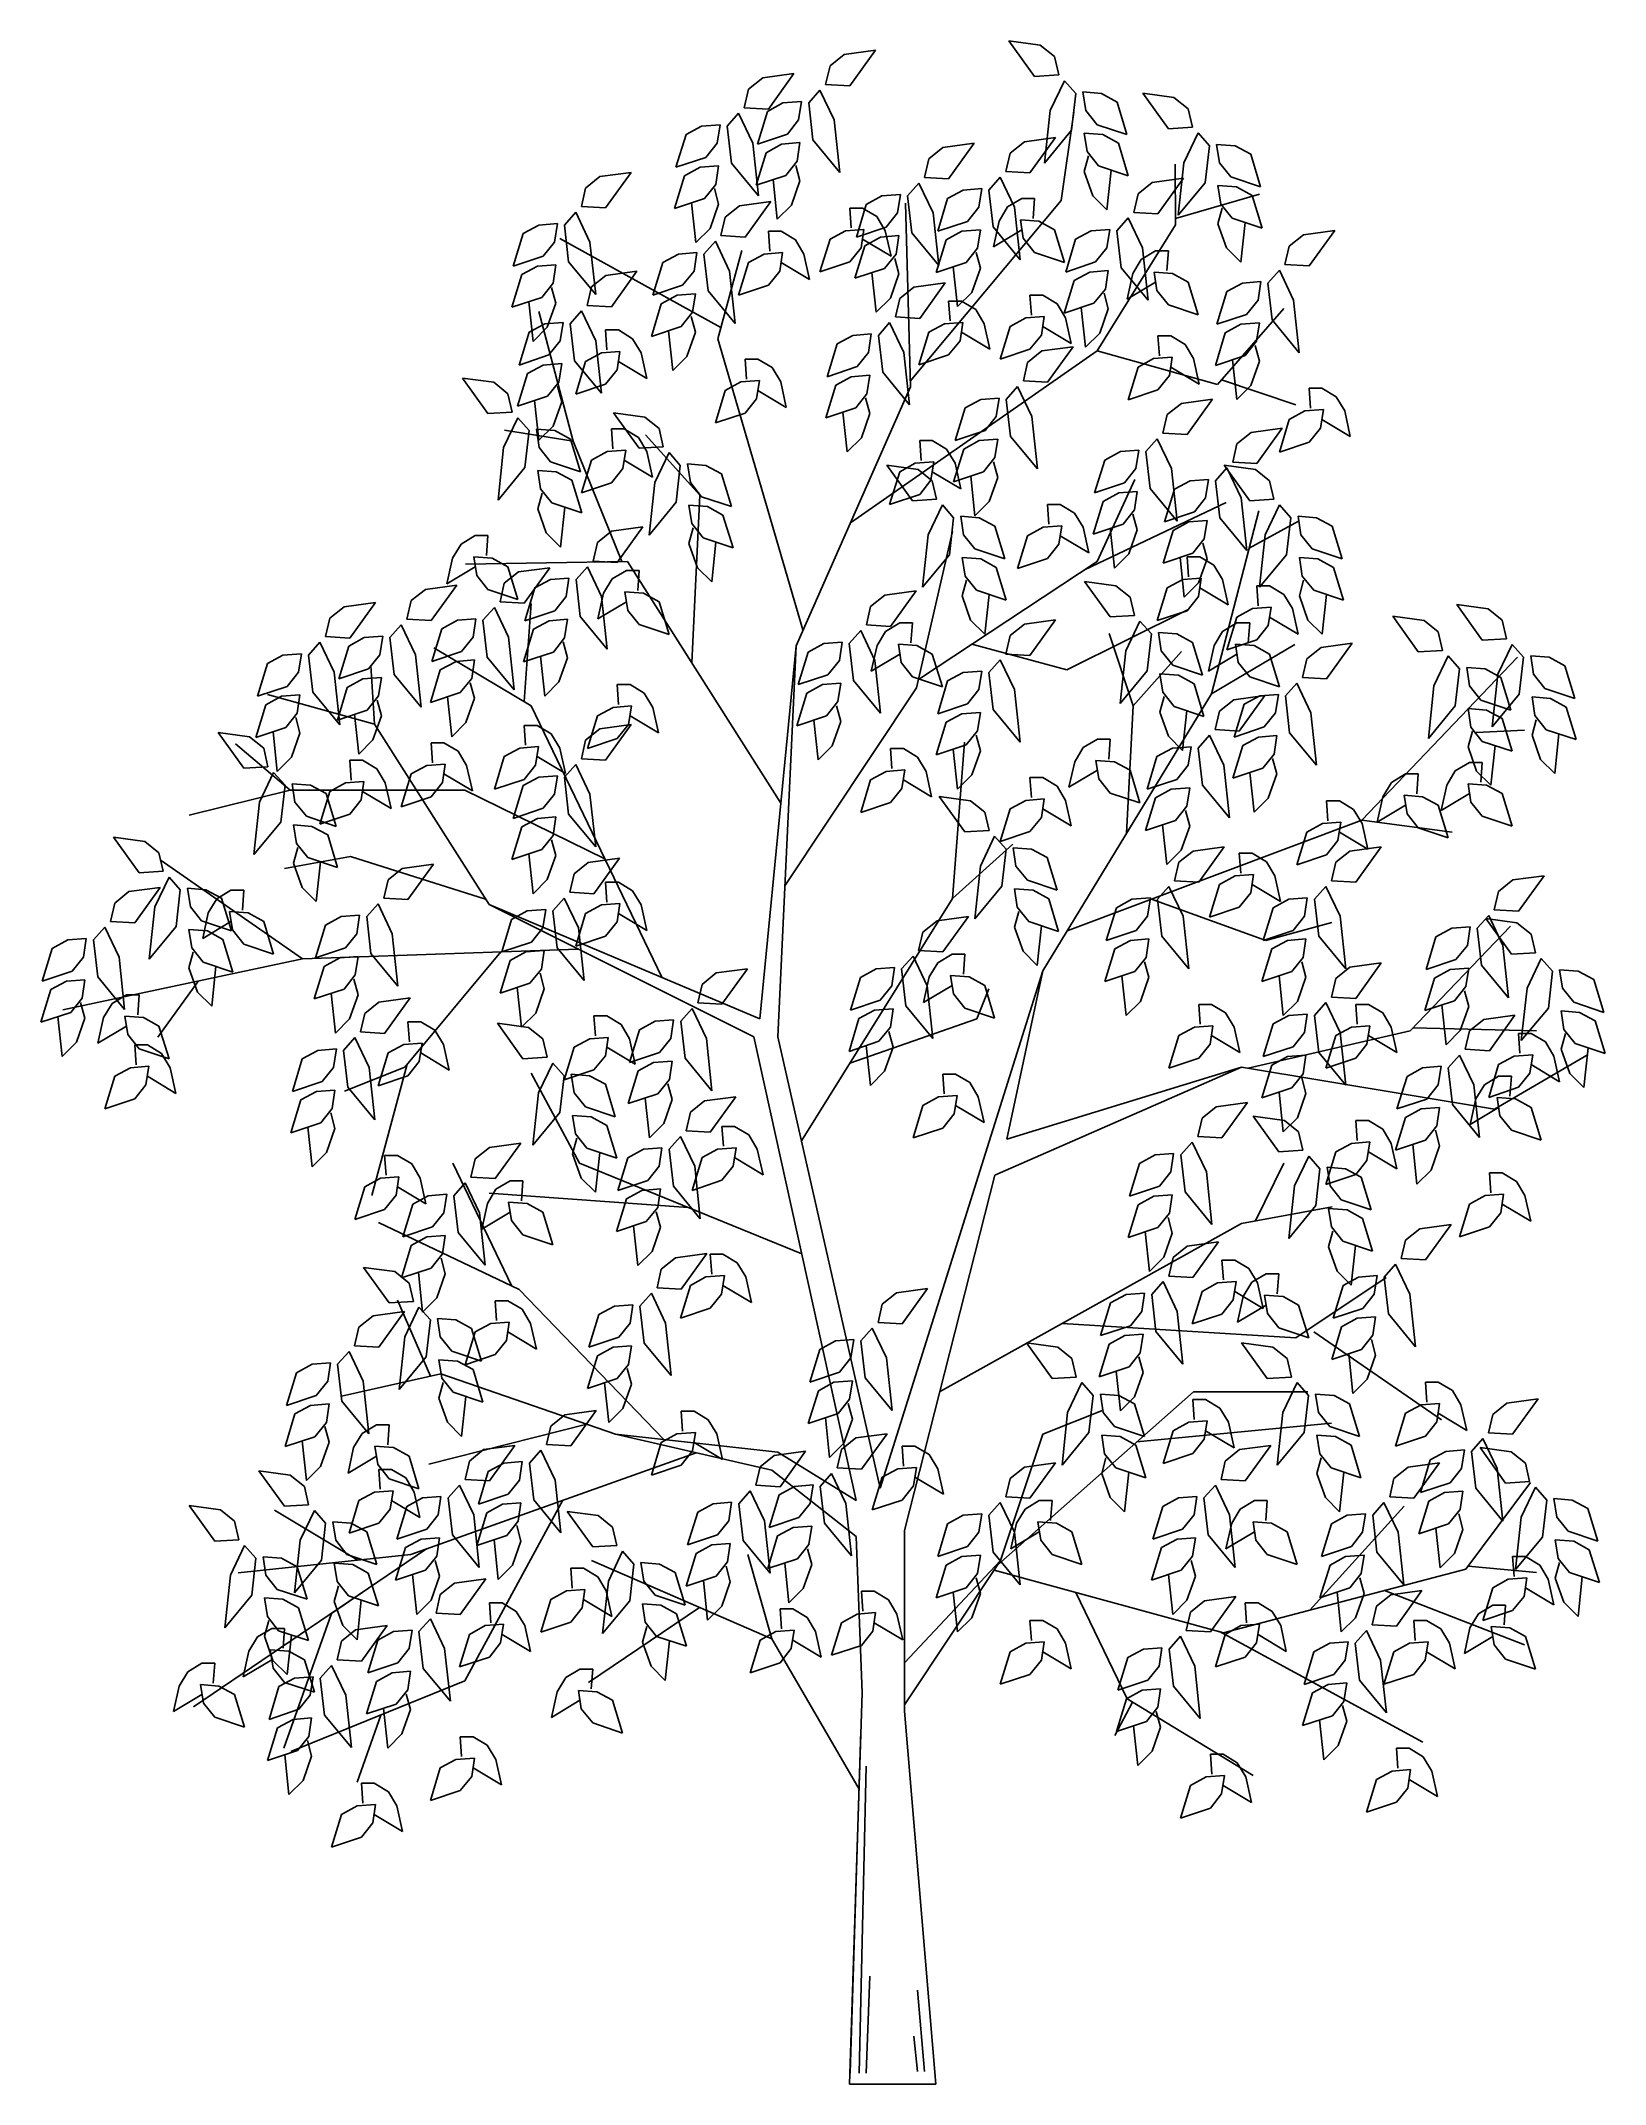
# Model space of a CAD drawing. Header units: metres. Extents: x -5.1 to 4, y -0.1 to 11.7.
import ezdxf

# ---------------------------------------------------------------- set-up
doc = ezdxf.new("R2010")
doc.units = ezdxf.units.M
doc.header["$LTSCALE"] = 0.2

msp = doc.modelspace()

# ---------------------------------------------------------------- linework, layer by layer
at = {"extrusion": (0, 0, -1)}
for p, q in [((0.708, 11.679), (0.528, 11.704)), ((0.528, 11.704), (0.676, 11.499)), ((0.79, 11.613), (0.708, 11.679)), ((-0.529, 11.452), (-0.504, 11.559)), ((-0.504, 11.559), (-0.423, 11.624)), ((-0.423, 11.624), (-0.242, 11.649)), ((-0.242, 11.649), (-0.39, 11.444)), ((0.815, 11.507), (0.79, 11.613)), ((-0.998, 11.318), (-0.974, 11.425)), ((-0.974, 11.425), (-0.892, 11.49)), ((-0.892, 11.49), (-0.712, 11.515)), ((-0.712, 11.515), (-0.859, 11.31)), ((-0.39, 11.444), (-0.529, 11.452)), ((0.676, 11.499), (0.815, 11.507)), ((0.848, 11.474), (0.766, 11.302)), ((0.913, 11.401), (0.848, 11.474)), ((-0.859, 11.31), (-0.998, 11.318)), ((-0.865, 11.297), (-0.775, 11.346)), ((-0.775, 11.346), (-0.668, 11.354)), ((-0.668, 11.354), (-0.685, 11.248)), ((-0.627, 11.346), (-0.562, 11.42)), ((-0.603, 11.133), (-0.627, 11.346)), ((-0.562, 11.42), (-0.48, 11.248)), ((0.889, 11.188), (0.913, 11.401)), ((0.954, 11.409), (0.971, 11.302)), ((1.061, 11.401), (0.954, 11.409)), ((1.151, 11.351), (1.061, 11.401)), ((1.208, 11.163), (1.151, 11.351)), ((1.479, 11.377), (1.299, 11.402)), ((1.299, 11.402), (1.447, 11.197)), ((1.561, 11.312), (1.479, 11.377)), ((1.586, 11.206), (1.561, 11.312)), ((-1.334, 11.163), (-1.244, 11.212)), ((-1.244, 11.212), (-1.138, 11.22)), ((-1.138, 11.22), (-1.154, 11.114)), ((-1.097, 11.212), (-1.031, 11.286)), ((-1.072, 10.999), (-1.097, 11.212)), ((-1.031, 11.286), (-0.949, 11.114)), ((-0.922, 11.109), (-0.865, 11.297)), ((-0.685, 11.248), (-0.75, 11.166)), ((-0.48, 11.248), (-0.447, 10.945)), ((0.766, 11.302), (0.733, 10.999)), ((0.828, 10.784), (0.902, 11.292)), ((0.971, 11.302), (1.036, 11.22)), ((1.036, 11.22), (1.208, 11.163)), ((1.447, 11.197), (1.586, 11.206)), ((-1.392, 10.975), (-1.334, 11.163)), ((-1.154, 11.114), (-1.22, 11.032)), ((-0.949, 11.114), (-0.916, 10.811)), ((-0.75, 11.166), (-0.922, 11.109)), ((-0.873, 11.059), (-0.783, 11.109)), ((-0.783, 11.109), (-0.677, 11.117)), ((-0.677, 11.117), (-0.693, 11.01)), ((-0.447, 10.945), (-0.603, 11.133)), ((0.065, 11.023), (0.147, 11.088)), ((0.147, 11.088), (0.328, 11.113)), ((0.328, 11.113), (0.18, 10.908)), ((0.535, 11.056), (0.617, 11.122)), ((0.617, 11.122), (0.797, 11.146)), ((0.797, 11.146), (0.649, 10.942)), ((0.733, 10.999), (0.889, 11.188)), ((0.962, 11.171), (0.979, 11.065)), ((1.069, 11.163), (0.962, 11.171)), ((1.159, 11.114), (1.069, 11.163)), ((1.216, 10.926), (1.159, 11.114)), ((1.619, 11.173), (1.537, 11.001)), ((1.684, 11.099), (1.619, 11.173)), ((1.66, 10.886), (1.684, 11.099)), ((1.725, 11.107), (1.742, 11.001)), ((1.832, 11.099), (1.725, 11.107)), ((1.922, 11.05), (1.832, 11.099)), ((-1.22, 11.032), (-1.392, 10.975)), ((-1.342, 10.925), (-1.252, 10.975)), ((-1.252, 10.975), (-1.146, 10.983)), ((-1.146, 10.983), (-1.162, 10.876)), ((-0.916, 10.811), (-1.072, 10.999)), ((-0.93, 10.871), (-0.873, 11.059)), ((-0.693, 11.01), (-0.758, 10.928)), ((-0.701, 10.986), (-0.677, 10.896)), ((0.041, 10.916), (0.065, 11.023)), ((0.51, 10.95), (0.535, 11.056)), ((0.987, 11.04), (0.962, 10.95)), ((0.979, 11.065), (1.044, 10.983)), ((1.044, 10.983), (1.216, 10.926)), ((1.093, 10.729), (1.118, 10.959)), ((1.488, 10.644), (1.487, 10.993)), ((1.537, 11.001), (1.504, 10.698)), ((1.742, 11.001), (1.807, 10.919)), ((1.979, 10.862), (1.922, 11.05)), ((-1.937, 10.749), (-1.913, 10.855)), ((-1.913, 10.855), (-1.831, 10.921)), ((-1.831, 10.921), (-1.65, 10.945)), ((-1.65, 10.945), (-1.798, 10.741)), ((-1.4, 10.737), (-1.342, 10.925)), ((-1.162, 10.876), (-1.228, 10.794)), ((-1.17, 10.852), (-1.146, 10.762)), ((-0.758, 10.928), (-0.93, 10.871)), ((-0.808, 10.675), (-0.832, 10.904)), ((-0.677, 10.896), (-0.726, 10.756)), ((-0.057, 10.81), (0.008, 10.884)), ((0.008, 10.884), (0.09, 10.712)), ((0.18, 10.908), (0.041, 10.916)), ((0.174, 10.794), (0.264, 10.843)), ((0.264, 10.843), (0.371, 10.852)), ((0.371, 10.852), (0.355, 10.745)), ((0.412, 10.843), (0.477, 10.917)), ((0.436, 10.631), (0.412, 10.843)), ((0.477, 10.917), (0.559, 10.745)), ((0.649, 10.942), (0.51, 10.95)), ((0.962, 10.95), (1.011, 10.811)), ((1.272, 10.822), (1.354, 10.887)), ((1.354, 10.887), (1.535, 10.912)), ((1.535, 10.912), (1.387, 10.707)), ((1.504, 10.698), (1.66, 10.886)), ((1.733, 10.87), (1.75, 10.763)), ((1.84, 10.862), (1.733, 10.87)), ((1.807, 10.919), (1.979, 10.862)), ((1.93, 10.813), (1.84, 10.862)), ((-1.798, 10.741), (-1.937, 10.749)), ((-1.228, 10.794), (-1.4, 10.737)), ((-1.277, 10.541), (-1.302, 10.77)), ((-1.146, 10.762), (-1.195, 10.622)), ((-1.108, 10.688), (-1.026, 10.753)), ((-1.026, 10.753), (-0.846, 10.778)), ((-0.846, 10.778), (-0.993, 10.573)), ((-0.726, 10.756), (-0.808, 10.675)), ((-0.382, 10.626), (-0.39, 10.74)), ((-0.39, 10.74), (-0.316, 10.74)), ((-0.352, 10.572), (-0.295, 10.761)), ((-0.316, 10.74), (-0.234, 10.691)), ((-0.295, 10.761), (-0.205, 10.81)), ((-0.205, 10.81), (-0.098, 10.818)), ((-0.098, 10.818), (-0.115, 10.712)), ((-0.04, 9.709), (-0.069, 10.768)), ((-0.033, 10.597), (-0.057, 10.81)), ((-0.041, 9.742), (0.828, 10.784)), ((0.117, 10.606), (0.174, 10.794)), ((0.355, 10.745), (0.289, 10.663)), ((0.52, 10.746), (0.471, 10.664)), ((0.602, 10.795), (0.52, 10.746)), ((0.559, 10.745), (0.592, 10.442)), ((0.676, 10.795), (0.602, 10.795)), ((0.667, 10.68), (0.676, 10.795)), ((1.011, 10.811), (1.093, 10.729)), ((1.248, 10.715), (1.272, 10.822)), ((1.488, 10.68), (1.973, 10.819)), ((1.758, 10.739), (1.733, 10.649)), ((1.75, 10.763), (1.815, 10.682)), ((1.987, 10.624), (1.93, 10.813)), ((-2.273, 10.593), (-2.183, 10.642)), ((-2.183, 10.642), (-2.076, 10.651)), ((-2.076, 10.651), (-2.093, 10.544)), ((-2.035, 10.642), (-1.97, 10.716)), ((-2.011, 10.43), (-2.035, 10.642)), ((-1.97, 10.716), (-1.888, 10.544)), ((-1.195, 10.622), (-1.277, 10.541)), ((-1.133, 10.581), (-1.108, 10.688)), ((-0.851, 10.491), (-0.859, 10.606)), ((-0.859, 10.606), (-0.785, 10.606)), ((-0.785, 10.606), (-0.703, 10.557)), ((-0.504, 10.56), (-0.414, 10.609)), ((-0.414, 10.609), (-0.308, 10.617)), ((-0.18, 10.63), (-0.352, 10.572)), ((-0.308, 10.617), (-0.324, 10.511)), ((-0.234, 10.691), (-0.185, 10.609)), ((-0.185, 10.609), (-0.152, 10.462)), ((-0.115, 10.712), (-0.18, 10.63)), ((0.09, 10.712), (0.123, 10.409)), ((0.289, 10.663), (0.117, 10.606)), ((0.166, 10.557), (0.256, 10.606)), ((0.256, 10.606), (0.363, 10.614)), ((0.363, 10.614), (0.346, 10.508)), ((0.592, 10.442), (0.436, 10.631)), ((0.471, 10.664), (0.438, 10.516)), ((0.438, 10.516), (0.602, 10.615)), ((0.594, 10.672), (0.61, 10.566)), ((0.7, 10.664), (0.594, 10.672)), ((0.79, 10.615), (0.7, 10.664)), ((0.848, 10.426), (0.79, 10.615)), ((0.912, 10.56), (1.002, 10.609)), ((1.002, 10.609), (1.109, 10.617)), ((1.036, 9.917), (1.488, 10.644)), ((1.109, 10.617), (1.092, 10.511)), ((1.149, 10.609), (1.215, 10.683)), ((1.174, 10.396), (1.149, 10.609)), ((1.215, 10.683), (1.297, 10.511)), ((1.387, 10.707), (1.248, 10.715)), ((1.733, 10.649), (1.783, 10.51)), ((1.815, 10.682), (1.987, 10.624)), ((1.864, 10.428), (1.889, 10.657)), ((2.226, 10.586), (2.406, 10.61)), ((2.406, 10.61), (2.259, 10.406)), ((-2.33, 10.405), (-2.273, 10.593)), ((-2.093, 10.544), (-2.158, 10.462)), ((-1.134, 10.051), (-2.061, 10.564)), ((-1.888, 10.544), (-1.855, 10.241)), ((-1.378, 10.475), (-1.272, 10.483)), ((-1.272, 10.483), (-1.288, 10.377)), ((-1.231, 10.475), (-1.165, 10.549)), ((-1.165, 10.549), (-1.083, 10.377)), ((-1.151, 9.987), (-1.013, 10.496)), ((-0.993, 10.573), (-1.133, 10.581)), ((-0.884, 10.475), (-0.777, 10.483)), ((-0.777, 10.483), (-0.794, 10.377)), ((-0.703, 10.557), (-0.654, 10.475)), ((-0.562, 10.372), (-0.504, 10.56)), ((-0.324, 10.511), (-0.39, 10.429)), ((-0.361, 10.335), (-0.303, 10.523)), ((-0.152, 10.462), (-0.316, 10.56)), ((-0.303, 10.523), (-0.213, 10.572)), ((-0.213, 10.572), (-0.107, 10.581)), ((-0.107, 10.581), (-0.123, 10.474)), ((0.123, 10.409), (-0.033, 10.597)), ((0.109, 10.369), (0.166, 10.557)), ((0.346, 10.508), (0.281, 10.426)), ((0.338, 10.483), (0.363, 10.393)), ((0.61, 10.566), (0.676, 10.484)), ((0.676, 10.484), (0.848, 10.426)), ((0.855, 10.371), (0.912, 10.56)), ((1.092, 10.511), (1.027, 10.429)), ((1.373, 10.493), (1.291, 10.444)), ((1.297, 10.511), (1.33, 10.208)), ((1.447, 10.493), (1.373, 10.493)), ((1.438, 10.379), (1.447, 10.493)), ((1.783, 10.51), (1.864, 10.428)), ((2.119, 10.414), (2.144, 10.52)), ((2.144, 10.52), (2.226, 10.586)), ((-2.158, 10.462), (-2.33, 10.405)), ((-2.281, 10.356), (-2.191, 10.405)), ((-2.191, 10.405), (-2.085, 10.413)), ((-2.085, 10.413), (-2.101, 10.307)), ((-1.855, 10.241), (-2.011, 10.43)), ((-1.797, 10.351), (-1.617, 10.376)), ((-1.617, 10.376), (-1.764, 10.171)), ((-1.526, 10.237), (-1.468, 10.426)), ((-1.468, 10.426), (-1.378, 10.475)), ((-1.288, 10.377), (-1.354, 10.295)), ((-1.206, 10.262), (-1.231, 10.475)), ((-1.083, 10.377), (-1.051, 10.074)), ((-1.031, 10.238), (-0.974, 10.426)), ((-0.974, 10.426), (-0.884, 10.475)), ((-0.794, 10.377), (-0.859, 10.295)), ((-0.622, 10.328), (-0.785, 10.426)), ((-0.654, 10.475), (-0.622, 10.328)), ((-0.39, 10.429), (-0.562, 10.372)), ((-0.189, 10.392), (-0.361, 10.335)), ((-0.238, 10.139), (-0.262, 10.368)), ((-0.123, 10.474), (-0.189, 10.392)), ((-0.131, 10.45), (-0.107, 10.36)), ((0.281, 10.426), (0.109, 10.369)), ((0.232, 10.172), (0.207, 10.401)), ((0.363, 10.393), (0.314, 10.254)), ((1.027, 10.429), (0.855, 10.371)), ((0.904, 10.322), (0.994, 10.371)), ((0.994, 10.371), (1.1, 10.38)), ((1.1, 10.38), (1.084, 10.273)), ((1.33, 10.208), (1.174, 10.396)), ((1.291, 10.444), (1.242, 10.362)), ((1.365, 10.37), (1.381, 10.264)), ((1.471, 10.362), (1.365, 10.37)), ((2.021, 10.307), (2.087, 10.381)), ((2.087, 10.381), (2.169, 10.209)), ((2.259, 10.406), (2.119, 10.414)), ((-2.339, 10.168), (-2.281, 10.356)), ((-2.101, 10.307), (-2.166, 10.225)), ((-2.109, 10.282), (-2.085, 10.192)), ((-1.904, 10.179), (-1.879, 10.286)), ((-1.879, 10.286), (-1.797, 10.351)), ((-1.354, 10.295), (-1.526, 10.237)), ((-1.051, 10.074), (-1.206, 10.262)), ((-0.859, 10.295), (-1.031, 10.238)), ((-0.107, 10.36), (-0.156, 10.22)), ((-0.102, 10.219), (-0.02, 10.284)), ((-0.02, 10.284), (0.16, 10.309)), ((0.16, 10.309), (0.013, 10.104)), ((0.314, 10.254), (0.232, 10.172)), ((0.846, 10.134), (0.904, 10.322)), ((1.084, 10.273), (1.018, 10.191)), ((1.076, 10.249), (1.1, 10.159)), ((1.242, 10.362), (1.209, 10.215)), ((1.209, 10.215), (1.373, 10.313)), ((1.381, 10.264), (1.447, 10.182)), ((1.561, 10.313), (1.471, 10.362)), ((1.619, 10.125), (1.561, 10.313)), ((1.726, 10.07), (1.784, 10.258)), ((1.784, 10.258), (1.874, 10.307)), ((1.874, 10.307), (1.98, 10.316)), ((1.98, 10.316), (1.964, 10.209)), ((2.046, 10.095), (2.021, 10.307)), ((-2.166, 10.225), (-2.339, 10.168)), ((-2.216, 9.971), (-2.24, 10.2)), ((-1.984, 9.397), (-2.183, 10.143)), ((-2.085, 10.192), (-2.134, 10.053)), ((-2.002, 10.073), (-1.936, 10.147)), ((-1.936, 10.147), (-1.854, 9.975)), ((-1.764, 10.171), (-1.904, 10.179)), ((-1.534, 10), (-1.477, 10.188)), ((-1.477, 10.188), (-1.386, 10.237)), ((-1.386, 10.237), (-1.28, 10.246)), ((-1.296, 10.139), (-1.362, 10.057)), ((-1.28, 10.246), (-1.296, 10.139)), ((-0.156, 10.22), (-0.238, 10.139)), ((-0.127, 10.112), (-0.102, 10.219)), ((0.188, 10.089), (0.18, 10.204)), ((0.18, 10.204), (0.254, 10.204)), ((0.254, 10.204), (0.336, 10.155)), ((0.336, 10.155), (0.385, 10.073)), ((0.658, 10.123), (0.649, 10.238)), ((0.649, 10.238), (0.723, 10.238)), ((0.723, 10.238), (0.805, 10.188)), ((0.805, 10.188), (0.854, 10.107)), ((1.018, 10.191), (0.846, 10.134)), ((0.969, 9.938), (0.945, 10.167)), ((1.1, 10.159), (1.051, 10.019)), ((1.447, 10.182), (1.619, 10.125)), ((1.731, 9.722), (2.112, 10.16)), ((1.964, 10.209), (1.898, 10.127)), ((2.169, 10.209), (2.201, 9.906)), ((-2.297, 9.835), (-2.239, 10.024)), ((-2.239, 10.024), (-2.149, 10.073)), ((-2.134, 10.053), (-2.216, 9.971)), ((-2.149, 10.073), (-2.043, 10.081)), ((-2.043, 10.081), (-2.059, 9.975)), ((-1.977, 9.86), (-2.002, 10.073)), ((-1.79, 9.922), (-1.798, 10.037)), ((-1.798, 10.037), (-1.724, 10.037)), ((-1.724, 10.037), (-1.642, 9.987)), ((-1.362, 10.057), (-1.534, 10)), ((-1.411, 9.804), (-1.436, 10.033)), ((-1.28, 10.025), (-1.329, 9.885)), ((-1.305, 10.115), (-1.28, 10.025)), ((-0.373, 10.006), (-0.266, 10.014)), ((-0.266, 10.014), (-0.282, 9.908)), ((-0.225, 10.006), (-0.16, 10.08)), ((-0.16, 10.08), (-0.078, 9.908)), ((0.013, 10.104), (-0.127, 10.112)), ((0.008, 9.836), (0.065, 10.024)), ((0.065, 10.024), (0.156, 10.073)), ((0.156, 10.073), (0.262, 10.081)), ((0.262, 10.081), (0.246, 9.975)), ((0.418, 9.926), (0.254, 10.024)), ((0.385, 10.073), (0.418, 9.926)), ((0.477, 9.869), (0.535, 10.057)), ((0.535, 10.057), (0.625, 10.107)), ((0.625, 10.107), (0.731, 10.115)), ((0.731, 10.115), (0.715, 10.008)), ((0.887, 9.959), (0.723, 10.057)), ((0.854, 10.107), (0.887, 9.959)), ((1.051, 10.019), (0.969, 9.938)), ((1.718, 9.833), (1.775, 10.021)), ((1.898, 10.127), (1.726, 10.07)), ((1.775, 10.021), (1.865, 10.07)), ((1.865, 10.07), (1.972, 10.078)), ((1.972, 10.078), (1.956, 9.972)), ((2.201, 9.906), (2.046, 10.095)), ((-2.125, 9.893), (-2.297, 9.835)), ((-2.059, 9.975), (-2.125, 9.893)), ((-1.913, 9.856), (-1.822, 9.906)), ((-1.854, 9.975), (-1.822, 9.672)), ((-1.822, 9.906), (-1.716, 9.914)), ((-1.716, 9.914), (-1.732, 9.807)), ((-1.642, 9.987), (-1.593, 9.906)), ((-1.593, 9.906), (-1.56, 9.758)), ((-0.66, 8.308), (-1.151, 9.987)), ((-0.52, 9.768), (-0.463, 9.957)), ((-0.463, 9.957), (-0.373, 10.006)), ((-0.386, 8.926), (1.036, 9.917)), ((-0.282, 9.908), (-0.348, 9.826)), ((-0.2, 9.793), (-0.225, 10.006)), ((-0.078, 9.908), (-0.045, 9.605)), ((0.18, 9.893), (0.008, 9.836)), ((0.246, 9.975), (0.18, 9.893)), ((0.649, 9.926), (0.477, 9.869)), ((0.635, 9.85), (0.717, 9.916)), ((0.715, 10.008), (0.649, 9.926)), ((0.717, 9.916), (0.898, 9.94)), ((0.898, 9.94), (0.75, 9.736)), ((1.036, 9.917), (1.731, 9.722)), ((1.395, 9.888), (1.387, 10.003)), ((1.387, 10.003), (1.461, 10.003)), ((1.461, 10.003), (1.543, 9.954)), ((1.543, 9.954), (1.592, 9.872)), ((1.956, 9.972), (1.89, 9.89)), ((1.947, 9.947), (1.972, 9.857)), ((-2.305, 9.598), (-2.248, 9.786)), ((-2.248, 9.786), (-2.158, 9.835)), ((-2.158, 9.835), (-2.051, 9.844)), ((-2.051, 9.844), (-2.067, 9.737)), ((-1.822, 9.672), (-1.977, 9.86)), ((-1.97, 9.668), (-1.913, 9.856)), ((-1.732, 9.807), (-1.798, 9.725)), ((-1.56, 9.758), (-1.724, 9.856)), ((-1.329, 9.885), (-1.411, 9.804)), ((-0.985, 9.754), (-0.993, 9.869)), ((-0.993, 9.869), (-0.92, 9.869)), ((-0.92, 9.869), (-0.838, 9.82)), ((-0.838, 9.82), (-0.788, 9.738)), ((-0.348, 9.826), (-0.52, 9.768)), ((-0.381, 9.768), (-0.274, 9.777)), ((-0.274, 9.777), (-0.291, 9.67)), ((-0.045, 9.605), (-0.2, 9.793)), ((0.611, 9.744), (0.635, 9.85)), ((1.215, 9.635), (1.272, 9.823)), ((1.272, 9.823), (1.362, 9.872)), ((1.362, 9.872), (1.469, 9.88)), ((1.469, 9.88), (1.453, 9.774)), ((1.625, 9.725), (1.461, 9.823)), ((1.592, 9.872), (1.625, 9.725)), ((1.89, 9.89), (1.718, 9.833)), ((1.841, 9.636), (1.816, 9.865)), ((1.972, 9.857), (1.923, 9.718)), ((-2.443, 9.736), (-2.623, 9.76)), ((-2.623, 9.76), (-2.476, 9.556)), ((-2.361, 9.67), (-2.443, 9.736)), ((-2.337, 9.564), (-2.361, 9.67)), ((-2.067, 9.737), (-2.133, 9.655)), ((-2.076, 9.713), (-2.051, 9.623)), ((-1.798, 9.725), (-1.97, 9.668)), ((-1.165, 9.501), (-1.108, 9.689)), ((-1.108, 9.689), (-1.018, 9.738)), ((-1.018, 9.738), (-0.911, 9.746)), ((-0.911, 9.746), (-0.928, 9.64)), ((-0.756, 9.591), (-0.92, 9.689)), ((-0.788, 9.738), (-0.756, 9.591)), ((-0.7, 8.217), (-0.04, 9.709)), ((-0.528, 9.531), (-0.471, 9.719)), ((-0.471, 9.719), (-0.381, 9.768)), ((-0.291, 9.67), (-0.356, 9.588)), ((0.512, 9.637), (0.578, 9.711)), ((0.578, 9.711), (0.66, 9.539)), ((0.75, 9.736), (0.611, 9.744)), ((1.387, 9.692), (1.215, 9.635)), ((1.453, 9.774), (1.387, 9.692)), ((1.754, 9.749), (2.181, 9.605)), ((1.923, 9.718), (1.841, 9.636)), ((2.267, 9.587), (2.259, 9.702)), ((2.259, 9.702), (2.332, 9.702)), ((2.332, 9.702), (2.414, 9.652)), ((-2.476, 9.556), (-2.337, 9.564)), ((-2.133, 9.655), (-2.305, 9.598)), ((-2.182, 9.402), (-2.207, 9.631)), ((-2.051, 9.623), (-2.1, 9.483)), ((-1.571, 9.535), (-1.752, 9.559)), ((-1.752, 9.559), (-1.604, 9.355)), ((-0.993, 9.558), (-1.165, 9.501)), ((-0.928, 9.64), (-0.993, 9.558)), ((-0.356, 9.588), (-0.528, 9.531)), ((-0.405, 9.335), (-0.43, 9.564)), ((-0.274, 9.556), (-0.323, 9.416)), ((-0.299, 9.646), (-0.274, 9.556)), ((0.218, 9.4), (0.275, 9.588)), ((0.275, 9.588), (0.365, 9.637)), ((0.365, 9.637), (0.472, 9.645)), ((0.472, 9.645), (0.455, 9.539)), ((0.537, 9.424), (0.512, 9.637)), ((1.415, 9.442), (1.44, 9.549)), ((1.44, 9.549), (1.522, 9.614)), ((1.522, 9.614), (1.702, 9.639)), ((1.702, 9.639), (1.555, 9.434)), ((2.144, 9.521), (2.234, 9.571)), ((2.234, 9.571), (2.341, 9.579)), ((2.341, 9.579), (2.324, 9.472)), ((2.414, 9.652), (2.464, 9.571)), ((2.464, 9.571), (2.496, 9.423)), ((-2.304, 9.531), (-2.386, 9.359)), ((-1.984, 9.397), (-2.381, 9.46)), ((-2.238, 9.457), (-2.304, 9.531)), ((-2.263, 9.245), (-2.238, 9.457)), ((-2.197, 9.466), (-2.181, 9.359)), ((-2.091, 9.457), (-2.197, 9.466)), ((-2.1, 9.483), (-2.182, 9.402)), ((-2.001, 9.408), (-2.091, 9.457)), ((-1.756, 9.352), (-1.764, 9.467)), ((-1.764, 9.467), (-1.691, 9.467)), ((-1.691, 9.467), (-1.609, 9.418)), ((-1.489, 9.469), (-1.571, 9.535)), ((-1.255, 9.085), (-1.568, 9.432)), ((-1.465, 9.363), (-1.489, 9.469)), ((0.39, 9.457), (0.218, 9.4)), ((0.455, 9.539), (0.39, 9.457)), ((0.693, 9.236), (0.537, 9.424)), ((0.66, 9.539), (0.693, 9.236)), ((1.555, 9.434), (1.415, 9.442)), ((1.842, 9.381), (1.924, 9.447)), ((1.924, 9.447), (2.104, 9.471)), ((2.104, 9.471), (1.957, 9.267)), ((2.087, 9.333), (2.144, 9.521)), ((2.324, 9.472), (2.259, 9.39)), ((2.496, 9.423), (2.332, 9.521)), ((-2.386, 9.359), (-2.418, 9.056)), ((-2.181, 9.359), (-2.115, 9.277)), ((-1.943, 9.22), (-2.001, 9.408)), ((-1.705, 8.702), (-1.984, 9.397)), ((-1.879, 9.287), (-1.789, 9.336)), ((-1.789, 9.336), (-1.682, 9.344)), ((-1.682, 9.344), (-1.699, 9.238)), ((-1.609, 9.418), (-1.56, 9.336)), ((-1.604, 9.355), (-1.465, 9.363)), ((-1.56, 9.336), (-1.527, 9.189)), ((-1.432, 9.33), (-1.514, 9.158)), ((-1.367, 9.256), (-1.432, 9.33)), ((-0.323, 9.416), (-0.405, 9.335)), ((0.021, 9.285), (0.013, 9.4)), ((0.013, 9.4), (0.086, 9.4)), ((0.086, 9.4), (0.168, 9.351)), ((0.168, 9.351), (0.217, 9.269)), ((0.209, 9.162), (0.267, 9.351)), ((0.267, 9.351), (0.357, 9.4)), ((0.357, 9.4), (0.463, 9.408)), ((0.463, 9.408), (0.447, 9.302)), ((1.08, 9.287), (1.17, 9.336)), ((1.17, 9.336), (1.276, 9.344)), ((1.276, 9.344), (1.26, 9.238)), ((1.317, 9.336), (1.383, 9.409)), ((1.342, 9.123), (1.317, 9.336)), ((1.383, 9.409), (1.465, 9.238)), ((1.818, 9.275), (1.842, 9.381)), ((2.259, 9.39), (2.087, 9.333)), ((-2.418, 9.056), (-2.263, 9.245)), ((-2.189, 9.228), (-2.173, 9.122)), ((-2.083, 9.22), (-2.189, 9.228)), ((-2.115, 9.277), (-1.943, 9.22)), ((-1.992, 9.171), (-2.083, 9.22)), ((-1.936, 9.099), (-1.879, 9.287)), ((-1.699, 9.238), (-1.764, 9.156)), ((-1.527, 9.189), (-1.691, 9.287)), ((-1.391, 9.044), (-1.367, 9.256)), ((-1.326, 9.265), (-1.309, 9.158)), ((-1.219, 9.256), (-1.326, 9.265)), ((-1.129, 9.207), (-1.219, 9.256)), ((-1.072, 9.019), (-1.129, 9.207)), ((0.004, 9.233), (-0.176, 9.258)), ((-0.176, 9.258), (-0.028, 9.053)), ((-0.16, 9.032), (-0.102, 9.22)), ((-0.102, 9.22), (-0.012, 9.269)), ((-0.012, 9.269), (0.094, 9.277)), ((0.086, 9.168), (0.004, 9.233)), ((0.094, 9.277), (0.078, 9.171)), ((0.25, 9.122), (0.086, 9.22)), ((0.381, 9.22), (0.209, 9.162)), ((0.217, 9.269), (0.25, 9.122)), ((0.332, 8.966), (0.308, 9.195)), ((0.447, 9.302), (0.381, 9.22)), ((0.463, 9.187), (0.414, 9.048)), ((0.439, 9.277), (0.463, 9.187)), ((1.022, 9.098), (1.08, 9.287)), ((1.26, 9.238), (1.194, 9.156)), ((1.465, 9.238), (1.497, 8.935)), ((1.719, 9.168), (1.785, 9.242)), ((1.949, 9.233), (1.769, 9.258)), ((1.769, 9.258), (1.916, 9.053)), ((1.785, 9.242), (1.867, 9.07)), ((1.957, 9.267), (1.818, 9.275)), ((2.031, 9.168), (1.949, 9.233)), ((-2.164, 9.097), (-2.189, 9.007)), ((-2.173, 9.122), (-2.107, 9.04)), ((-1.935, 8.983), (-1.992, 9.171)), ((-1.764, 9.156), (-1.936, 9.099)), ((-1.514, 9.158), (-1.547, 8.855)), ((-1.309, 9.158), (-1.244, 9.076)), ((-1.301, 8.119), (-1.255, 9.085)), ((-1.244, 9.076), (-1.072, 9.019)), ((0.013, 9.089), (-0.16, 9.032)), ((0.078, 9.171), (0.013, 9.089)), ((0.111, 9.061), (0.086, 9.168)), ((1.194, 9.156), (1.022, 9.098)), ((1.036, 8.703), (1.254, 9.175)), ((1.071, 9.049), (1.161, 9.098)), ((1.161, 9.098), (1.268, 9.107)), ((1.268, 9.107), (1.252, 9)), ((1.497, 8.935), (1.342, 9.123)), ((1.424, 8.931), (1.482, 9.119)), ((1.482, 9.119), (1.572, 9.168)), ((1.572, 9.168), (1.678, 9.176)), ((1.662, 9.07), (1.597, 8.988)), ((1.678, 9.176), (1.662, 9.07)), ((1.744, 8.955), (1.719, 9.168)), ((1.867, 9.07), (1.9, 8.767)), ((2.055, 9.061), (2.031, 9.168)), ((-2.189, 9.007), (-2.14, 8.868)), ((-2.107, 9.04), (-1.935, 8.983)), ((-2.058, 8.786), (-2.033, 9.015)), ((-1.547, 8.855), (-1.391, 9.044)), ((-1.317, 9.027), (-1.301, 8.921)), ((-1.211, 9.019), (-1.317, 9.027)), ((-1.121, 8.97), (-1.211, 9.019)), ((-1.063, 8.782), (-1.121, 8.97)), ((-0.028, 9.053), (0.111, 9.061)), ((0.144, 9.029), (0.062, 8.857)), ((0.209, 8.955), (0.144, 9.029)), ((0.185, 8.742), (0.209, 8.955)), ((0.25, 8.963), (0.266, 8.857)), ((0.357, 8.955), (0.25, 8.963)), ((0.414, 9.048), (0.332, 8.966)), ((0.447, 8.906), (0.357, 8.955)), ((0.758, 8.917), (0.75, 9.031)), ((0.75, 9.031), (0.824, 9.031)), ((0.824, 9.031), (0.906, 8.982)), ((0.906, 8.982), (0.955, 8.901)), ((0.964, 8.655), (1.78, 9.042)), ((1.014, 8.861), (1.071, 9.049)), ((1.252, 9), (1.186, 8.918)), ((1.243, 8.976), (1.268, 8.886)), ((1.597, 8.988), (1.424, 8.931)), ((1.695, 7.94), (1.968, 8.994)), ((1.9, 8.767), (1.744, 8.955)), ((1.916, 9.053), (2.055, 9.061)), ((2.088, 9.029), (2.006, 8.857)), ((2.154, 8.955), (2.088, 9.029)), ((2.129, 8.742), (2.154, 8.955)), ((2.195, 8.963), (2.211, 8.857)), ((2.301, 8.955), (2.195, 8.963)), ((2.391, 8.906), (2.301, 8.955)), ((-2.55, 8.852), (-2.631, 8.803)), ((-2.476, 8.852), (-2.55, 8.852)), ((-2.484, 8.737), (-2.476, 8.852)), ((-2.14, 8.868), (-2.058, 8.786)), ((-1.845, 8.812), (-1.764, 8.877)), ((-1.764, 8.877), (-1.583, 8.902)), ((-1.583, 8.902), (-1.731, 8.697)), ((-1.293, 8.896), (-1.317, 8.806)), ((-1.301, 8.921), (-1.235, 8.839)), ((-1.235, 8.839), (-1.063, 8.782)), ((-0.005, 7.975), (0.203, 8.876)), ((0.062, 8.857), (0.029, 8.554)), ((0.266, 8.857), (0.332, 8.775)), ((0.504, 8.718), (0.447, 8.906)), ((0.578, 8.663), (0.635, 8.851)), ((0.635, 8.851), (0.725, 8.901)), ((0.725, 8.901), (0.832, 8.909)), ((0.832, 8.909), (0.816, 8.802)), ((0.988, 8.753), (0.824, 8.851)), ((0.955, 8.901), (0.988, 8.753)), ((1.186, 8.918), (1.014, 8.861)), ((1.137, 8.664), (1.112, 8.894)), ((1.268, 8.886), (1.219, 8.746)), ((1.416, 8.693), (1.474, 8.882)), ((1.474, 8.882), (1.564, 8.931)), ((1.564, 8.931), (1.67, 8.939)), ((1.67, 8.939), (1.654, 8.833)), ((1.912, 8.779), (2.197, 8.936)), ((2.006, 8.857), (1.973, 8.554)), ((2.211, 8.857), (2.276, 8.775)), ((2.449, 8.718), (2.391, 8.906)), ((-2.681, 8.721), (-2.713, 8.573)), ((-2.631, 8.803), (-2.681, 8.721)), ((-2.558, 8.729), (-2.541, 8.622)), ((-2.451, 8.721), (-2.558, 8.729)), ((-2.361, 8.672), (-2.451, 8.721)), ((-1.87, 8.705), (-1.845, 8.812)), ((-1.317, 8.806), (-1.268, 8.667)), ((-1.186, 8.585), (-1.162, 8.814)), ((0.029, 8.554), (0.185, 8.742)), ((0.258, 8.726), (0.275, 8.619)), ((0.365, 8.718), (0.258, 8.726)), ((0.332, 8.775), (0.504, 8.718)), ((0.455, 8.668), (0.365, 8.718)), ((0.75, 8.72), (0.578, 8.663)), ((0.816, 8.802), (0.75, 8.72)), ((1.219, 8.746), (1.137, 8.664)), ((1.588, 8.751), (1.416, 8.693)), ((1.539, 8.497), (1.515, 8.726)), ((1.563, 8.615), (1.555, 8.73)), ((1.555, 8.73), (1.628, 8.73)), ((1.654, 8.833), (1.588, 8.751)), ((1.67, 8.718), (1.621, 8.579)), ((1.628, 8.73), (1.71, 8.681)), ((1.646, 8.808), (1.67, 8.718)), ((1.973, 8.554), (2.129, 8.742)), ((2.203, 8.726), (2.219, 8.619)), ((2.309, 8.718), (2.203, 8.726)), ((2.276, 8.775), (2.449, 8.718)), ((2.399, 8.668), (2.309, 8.718)), ((-2.713, 8.573), (-2.55, 8.672)), ((-1.672, 8.703), (-2.605, 8.687)), ((-2.541, 8.622), (-2.476, 8.541)), ((-2.382, 8.577), (-2.3, 8.643)), ((-2.304, 8.483), (-2.361, 8.672)), ((-2.3, 8.643), (-2.12, 8.667)), ((-2.12, 8.667), (-2.267, 8.462)), ((-2.206, 8.55), (-2.116, 8.599)), ((-2.116, 8.599), (-2.009, 8.607)), ((-2.009, 8.607), (-2.026, 8.5)), ((-1.968, 8.599), (-1.903, 8.672)), ((-1.944, 8.386), (-1.968, 8.599)), ((-1.903, 8.672), (-1.821, 8.5)), ((-1.731, 8.697), (-1.87, 8.705)), ((-1.76, 8.602), (-1.809, 8.52)), ((-1.678, 8.651), (-1.76, 8.602)), ((-1.604, 8.651), (-1.678, 8.651)), ((-0.788, 7.31), (-1.672, 8.703)), ((-1.612, 8.536), (-1.604, 8.651)), ((-1.268, 8.667), (-1.186, 8.585)), ((0.006, 8.023), (1.036, 8.703)), ((0.275, 8.619), (0.34, 8.537)), ((0.512, 8.48), (0.455, 8.668)), ((1.44, 8.55), (1.53, 8.599)), ((1.53, 8.599), (1.637, 8.607)), ((1.637, 8.607), (1.62, 8.501)), ((1.71, 8.681), (1.759, 8.599)), ((1.759, 8.599), (1.792, 8.452)), ((2.219, 8.619), (2.285, 8.537)), ((2.457, 8.48), (2.399, 8.668)), ((-2.918, 8.477), (-2.836, 8.542)), ((-2.836, 8.542), (-2.656, 8.567)), ((-2.656, 8.567), (-2.804, 8.362)), ((-2.476, 8.541), (-2.304, 8.483)), ((-2.406, 8.471), (-2.382, 8.577)), ((-2.263, 8.361), (-2.206, 8.55)), ((-2.026, 8.5), (-2.091, 8.419)), ((-1.809, 8.52), (-1.842, 8.372)), ((-1.821, 8.5), (-1.788, 8.198)), ((-1.686, 8.528), (-1.67, 8.421)), ((-1.58, 8.52), (-1.686, 8.528)), ((-1.489, 8.471), (-1.58, 8.52)), ((-0.27, 8.443), (-0.188, 8.509)), ((-0.188, 8.509), (-0.008, 8.533)), ((-0.008, 8.533), (-0.155, 8.328)), ((0.283, 8.595), (0.258, 8.505)), ((0.258, 8.505), (0.307, 8.365)), ((0.34, 8.537), (0.512, 8.48)), ((0.389, 8.284), (0.414, 8.513)), ((1.144, 8.563), (0.964, 8.588)), ((0.964, 8.588), (1.111, 8.383)), ((1.226, 8.498), (1.144, 8.563)), ((1.251, 8.391), (1.226, 8.498)), ((1.383, 8.362), (1.44, 8.55)), ((1.621, 8.579), (1.539, 8.497)), ((1.62, 8.501), (1.555, 8.419)), ((1.792, 8.452), (1.628, 8.55)), ((1.965, 8.448), (1.957, 8.562)), ((1.957, 8.562), (2.031, 8.562)), ((2.031, 8.562), (2.113, 8.513)), ((2.113, 8.513), (2.162, 8.431)), ((2.227, 8.595), (2.203, 8.505)), ((2.203, 8.505), (2.252, 8.365)), ((2.285, 8.537), (2.457, 8.48)), ((2.334, 8.284), (2.358, 8.513)), ((-3.412, 8.27), (-3.388, 8.376)), ((-3.388, 8.376), (-3.306, 8.442)), ((-3.306, 8.442), (-3.125, 8.466)), ((-3.125, 8.466), (-3.273, 8.261)), ((-2.943, 8.37), (-2.918, 8.477)), ((-2.804, 8.362), (-2.943, 8.37)), ((-2.742, 8.315), (-2.652, 8.364)), ((-2.652, 8.364), (-2.546, 8.372)), ((-2.546, 8.372), (-2.562, 8.266)), ((-2.505, 8.364), (-2.439, 8.438)), ((-2.48, 8.151), (-2.505, 8.364)), ((-2.439, 8.438), (-2.357, 8.266)), ((-2.267, 8.462), (-2.406, 8.471)), ((-2.268, 7.895), (-2.227, 8.46)), ((-2.091, 8.419), (-2.263, 8.361)), ((-2.124, 8.361), (-2.018, 8.37)), ((-2.018, 8.37), (-2.034, 8.263)), ((-1.788, 8.198), (-1.944, 8.386)), ((-1.842, 8.372), (-1.678, 8.471)), ((-1.67, 8.421), (-1.604, 8.34)), ((-1.432, 8.282), (-1.489, 8.471)), ((-0.294, 8.337), (-0.27, 8.443)), ((0.307, 8.365), (0.389, 8.284)), ((0.617, 8.341), (0.797, 8.366)), ((0.797, 8.366), (0.649, 8.161)), ((0.862, 8.079), (1.557, 8.425)), ((1.111, 8.383), (1.251, 8.391)), ((1.555, 8.419), (1.383, 8.362)), ((1.785, 8.194), (1.842, 8.382)), ((1.842, 8.382), (1.932, 8.431)), ((1.932, 8.431), (2.039, 8.44)), ((2.039, 8.44), (2.023, 8.333)), ((2.195, 8.284), (2.031, 8.382)), ((2.162, 8.431), (2.195, 8.284)), ((2.252, 8.365), (2.334, 8.284)), ((2.921, 8.362), (2.741, 8.387)), ((2.741, 8.387), (2.888, 8.182)), ((3.003, 8.297), (2.921, 8.362)), ((3.29, 8.429), (3.11, 8.454)), ((3.11, 8.454), (3.257, 8.249)), ((3.372, 8.364), (3.29, 8.429)), ((3.396, 8.257), (3.372, 8.364)), ((-3.273, 8.261), (-3.412, 8.27)), ((-3.279, 8.215), (-3.189, 8.264)), ((-3.189, 8.264), (-3.082, 8.272)), ((-3.082, 8.272), (-3.099, 8.165)), ((-3.041, 8.264), (-2.976, 8.337)), ((-3.017, 8.051), (-3.041, 8.264)), ((-2.976, 8.337), (-2.894, 8.165)), ((-2.8, 8.127), (-2.742, 8.315)), ((-2.562, 8.266), (-2.628, 8.184)), ((-2.357, 8.266), (-2.325, 7.963)), ((-2.271, 8.124), (-2.214, 8.312)), ((-2.214, 8.312), (-2.124, 8.361)), ((-2.034, 8.263), (-2.099, 8.181)), ((-1.604, 8.34), (-1.432, 8.282)), ((-0.393, 8.23), (-0.327, 8.304)), ((-0.327, 8.304), (-0.245, 8.132)), ((-0.155, 8.328), (-0.294, 8.337)), ((-0.184, 8.3), (-0.233, 8.218)), ((-0.102, 8.349), (-0.184, 8.3)), ((-0.028, 8.349), (-0.102, 8.349)), ((-0.037, 8.234), (-0.028, 8.349)), ((0.51, 8.169), (0.535, 8.276)), ((0.535, 8.276), (0.617, 8.341)), ((1.244, 7.87), (1.105, 8.287)), ((1.283, 8.359), (1.202, 8.187)), ((1.349, 8.285), (1.283, 8.359)), ((1.324, 8.072), (1.349, 8.285)), ((1.39, 8.293), (1.406, 8.187)), ((1.496, 8.285), (1.39, 8.293)), ((1.587, 8.236), (1.496, 8.285)), ((1.76, 8.3), (1.711, 8.218)), ((1.842, 8.349), (1.76, 8.3)), ((1.957, 8.251), (1.785, 8.194)), ((1.916, 8.349), (1.842, 8.349)), ((1.908, 8.234), (1.916, 8.349)), ((2.023, 8.333), (1.957, 8.251)), ((3.028, 8.19), (3.003, 8.297)), ((3.257, 8.249), (3.396, 8.257)), ((-3.748, 8.114), (-3.658, 8.163)), ((-3.658, 8.163), (-3.551, 8.171)), ((-3.551, 8.171), (-3.568, 8.065)), ((-3.511, 8.163), (-3.445, 8.237)), ((-3.486, 7.95), (-3.511, 8.163)), ((-3.445, 8.237), (-3.363, 8.065)), ((-3.336, 8.026), (-3.279, 8.215)), ((-3.099, 8.165), (-3.164, 8.084)), ((-2.894, 8.165), (-2.861, 7.863)), ((-2.628, 8.184), (-2.8, 8.127)), ((-2.227, 7.87), (-2.789, 8.206)), ((-2.751, 8.078), (-2.66, 8.127)), ((-2.66, 8.127), (-2.554, 8.135)), ((-2.554, 8.135), (-2.57, 8.029)), ((-2.325, 7.963), (-2.48, 8.151)), ((-2.099, 8.181), (-2.271, 8.124)), ((-2.149, 7.927), (-2.173, 8.157)), ((-2.018, 8.148), (-2.067, 8.009)), ((-2.042, 8.239), (-2.018, 8.148)), ((-0.908, 6.067), (-0.7, 8.217)), ((-0.7, 8.217), (-0.804, 5.963)), ((-0.688, 7.993), (-0.63, 8.181)), ((-0.63, 8.181), (-0.54, 8.23)), ((-0.54, 8.23), (-0.434, 8.238)), ((-0.45, 8.132), (-0.516, 8.05)), ((-0.434, 8.238), (-0.45, 8.132)), ((-0.368, 8.017), (-0.393, 8.23)), ((-0.233, 8.218), (-0.266, 8.071)), ((-0.266, 8.071), (-0.102, 8.169)), ((-0.245, 8.132), (-0.212, 7.829)), ((-0.11, 8.226), (-0.094, 8.12)), ((-0.004, 8.218), (-0.11, 8.226)), ((0.086, 8.169), (-0.004, 8.218)), ((0.144, 7.981), (0.086, 8.169)), ((0.313, 8.226), (0.862, 8.079)), ((0.412, 8.063), (0.477, 8.136)), ((0.477, 8.136), (0.559, 7.964)), ((0.649, 8.161), (0.51, 8.169)), ((1.202, 8.187), (1.169, 7.884)), ((1.244, 7.87), (1.522, 8.183)), ((1.406, 8.187), (1.472, 8.105)), ((1.644, 8.047), (1.587, 8.236)), ((1.711, 8.218), (1.678, 8.071)), ((1.678, 8.071), (1.842, 8.169)), ((1.695, 7.94), (2.177, 8.225)), ((1.834, 8.226), (1.85, 8.12)), ((1.941, 8.218), (1.834, 8.226)), ((2.031, 8.169), (1.941, 8.218)), ((2.088, 7.981), (2.031, 8.169)), ((2.22, 8.035), (2.245, 8.142)), ((2.245, 8.142), (2.327, 8.207)), ((2.327, 8.207), (2.507, 8.232)), ((2.507, 8.232), (2.359, 8.027)), ((2.563, 7.211), (3.46, 8.151)), ((2.888, 8.182), (3.028, 8.19)), ((3.06, 8.158), (2.978, 7.986)), ((3.126, 8.084), (3.06, 8.158)), ((3.429, 8.225), (3.347, 8.053)), ((3.495, 8.151), (3.429, 8.225)), ((3.47, 7.938), (3.495, 8.151)), ((3.536, 8.159), (3.552, 8.053)), ((3.642, 8.151), (3.536, 8.159)), ((3.732, 8.102), (3.642, 8.151)), ((-3.805, 7.926), (-3.748, 8.114)), ((-3.568, 8.065), (-3.633, 7.983)), ((-3.363, 8.065), (-3.33, 7.762)), ((-3.164, 8.084), (-3.336, 8.026)), ((-3.287, 7.977), (-3.197, 8.026)), ((-3.197, 8.026), (-3.09, 8.034)), ((-3.13, 7.766), (-3.152, 8.104)), ((-3.09, 8.034), (-3.107, 7.928)), ((-2.861, 7.863), (-3.017, 8.051)), ((-2.808, 7.889), (-2.751, 8.078)), ((-2.57, 8.029), (-2.636, 7.947)), ((-2.067, 8.009), (-2.149, 7.927)), ((-0.516, 8.05), (-0.688, 7.993)), ((-0.212, 7.829), (-0.368, 8.017)), ((-0.094, 8.12), (-0.028, 8.038)), ((-0.028, 8.038), (0.144, 7.981)), ((0.117, 7.825), (0.174, 8.014)), ((0.174, 8.014), (0.264, 8.063)), ((0.264, 8.063), (0.371, 8.071)), ((0.371, 8.071), (0.355, 7.964)), ((0.436, 7.85), (0.412, 8.063)), ((1.169, 7.884), (1.324, 8.072)), ((1.398, 8.056), (1.415, 7.949)), ((1.505, 8.047), (1.398, 8.056)), ((1.472, 8.105), (1.644, 8.047)), ((1.595, 7.998), (1.505, 8.047)), ((1.85, 8.12), (1.916, 8.038)), ((1.916, 8.038), (2.088, 7.981)), ((2.359, 8.027), (2.22, 8.035)), ((3.101, 7.871), (3.126, 8.084)), ((3.167, 8.092), (3.183, 7.986)), ((3.273, 8.084), (3.167, 8.092)), ((3.363, 8.035), (3.273, 8.084)), ((3.347, 8.053), (3.314, 7.75)), ((3.421, 7.846), (3.363, 8.035)), ((3.552, 8.053), (3.617, 7.971)), ((3.79, 7.913), (3.732, 8.102)), ((-3.633, 7.983), (-3.805, 7.926)), ((-3.756, 7.877), (-3.666, 7.926)), ((-3.13, 7.766), (-3.747, 7.936)), ((-3.666, 7.926), (-3.56, 7.934)), ((-3.56, 7.934), (-3.576, 7.828)), ((-3.33, 7.762), (-3.486, 7.95)), ((-3.344, 7.789), (-3.287, 7.977)), ((-3.107, 7.928), (-3.172, 7.846)), ((-3.115, 7.903), (-3.09, 7.813)), ((-2.636, 7.947), (-2.808, 7.889)), ((-2.685, 7.693), (-2.71, 7.922)), ((-2.554, 7.914), (-2.603, 7.775)), ((-2.578, 8.004), (-2.554, 7.914)), ((-1.723, 7.878), (-1.731, 7.993)), ((-1.731, 7.993), (-1.657, 7.993)), ((-1.657, 7.993), (-1.575, 7.944)), ((-1.575, 7.944), (-1.526, 7.862)), ((-0.764, 6.833), (-0.005, 7.975)), ((-0.696, 7.755), (-0.638, 7.944)), ((-0.638, 7.944), (-0.548, 7.993)), ((-0.548, 7.993), (-0.442, 8.001)), ((-0.458, 7.895), (-0.524, 7.813)), ((-0.442, 8.001), (-0.458, 7.895)), ((0.355, 7.964), (0.289, 7.883)), ((0.559, 7.964), (0.592, 7.662)), ((0.723, 6.344), (1.695, 7.94)), ((1.423, 7.925), (1.398, 7.835)), ((1.415, 7.949), (1.48, 7.867)), ((1.652, 7.81), (1.595, 7.998)), ((1.742, 7.84), (1.824, 7.906)), ((1.824, 7.906), (2.004, 7.93)), ((2.004, 7.93), (1.856, 7.725)), ((1.884, 7.88), (1.974, 7.929)), ((1.974, 7.929), (2.081, 7.937)), ((2.081, 7.937), (2.064, 7.83)), ((2.122, 7.929), (2.187, 8.002)), ((2.146, 7.716), (2.122, 7.929)), ((2.187, 8.002), (2.269, 7.83)), ((2.978, 7.986), (2.946, 7.683)), ((3.183, 7.986), (3.249, 7.904)), ((3.249, 7.904), (3.421, 7.846)), ((3.314, 7.75), (3.47, 7.938)), ((3.544, 7.922), (3.56, 7.815)), ((3.65, 7.913), (3.544, 7.922)), ((3.617, 7.971), (3.79, 7.913)), ((3.74, 7.864), (3.65, 7.913)), ((-3.814, 7.688), (-3.756, 7.877)), ((-3.576, 7.828), (-3.642, 7.746)), ((-3.584, 7.803), (-3.56, 7.713)), ((-3.172, 7.846), (-3.344, 7.789)), ((-3.221, 7.592), (-3.246, 7.822)), ((-3.09, 7.813), (-3.139, 7.674)), ((-2.603, 7.775), (-2.685, 7.693)), ((-1.474, 6.306), (-2.227, 7.87)), ((-1.903, 7.625), (-1.845, 7.813)), ((-1.845, 7.813), (-1.755, 7.862)), ((-1.755, 7.862), (-1.649, 7.87)), ((-1.649, 7.87), (-1.665, 7.764)), ((-1.493, 7.715), (-1.657, 7.813)), ((-1.526, 7.862), (-1.493, 7.715)), ((-0.524, 7.813), (-0.696, 7.755)), ((-0.573, 7.559), (-0.597, 7.788)), ((-0.442, 7.78), (-0.491, 7.641)), ((-0.466, 7.87), (-0.442, 7.78)), ((0.109, 7.588), (0.166, 7.776)), ((0.289, 7.883), (0.117, 7.825)), ((0.166, 7.776), (0.256, 7.825)), ((0.256, 7.825), (0.363, 7.833)), ((0.363, 7.833), (0.346, 7.727)), ((0.592, 7.662), (0.436, 7.85)), ((1.206, 7.136), (1.244, 7.87)), ((1.398, 7.835), (1.447, 7.695)), ((1.48, 7.867), (1.652, 7.81)), ((1.529, 7.614), (1.554, 7.843)), ((1.717, 7.734), (1.742, 7.84)), ((1.827, 7.691), (1.884, 7.88)), ((2.064, 7.83), (1.999, 7.749)), ((2.269, 7.83), (2.302, 7.528)), ((2.946, 7.683), (3.101, 7.871)), ((3.175, 7.855), (3.191, 7.748)), ((3.281, 7.846), (3.175, 7.855)), ((3.372, 7.797), (3.281, 7.846)), ((3.429, 7.609), (3.372, 7.797)), ((3.568, 7.791), (3.544, 7.701)), ((3.56, 7.815), (3.626, 7.733)), ((3.798, 7.676), (3.74, 7.864)), ((-3.851, 7.692), (-4.031, 7.717)), ((-4.031, 7.717), (-3.884, 7.512)), ((-3.769, 7.627), (-3.851, 7.692)), ((-3.642, 7.746), (-3.814, 7.688)), ((-3.691, 7.492), (-3.715, 7.721)), ((-3.56, 7.713), (-3.609, 7.574)), ((-3.139, 7.674), (-3.221, 7.592)), ((-2.47, 6.726), (-3.13, 7.766)), ((-2.795, 7.543), (-2.804, 7.658)), ((-2.804, 7.658), (-2.73, 7.658)), ((-2.73, 7.658), (-2.648, 7.609)), ((-2.259, 7.644), (-2.267, 7.758)), ((-2.267, 7.758), (-2.193, 7.758)), ((-2.193, 7.758), (-2.112, 7.709)), ((-2.112, 7.709), (-2.062, 7.627)), ((-1.937, 7.566), (-1.913, 7.673)), ((-1.913, 7.673), (-1.831, 7.738)), ((-1.731, 7.682), (-1.903, 7.625)), ((-1.831, 7.738), (-1.65, 7.763)), ((-1.65, 7.763), (-1.798, 7.558)), ((-1.665, 7.764), (-1.731, 7.682)), ((0.203, 6.76), (0.272, 7.662)), ((0.346, 7.727), (0.281, 7.645)), ((0.338, 7.702), (0.363, 7.612)), ((1.038, 7.679), (0.956, 7.63)), ((1.111, 7.679), (1.038, 7.679)), ((1.103, 7.564), (1.111, 7.679)), ((1.447, 7.695), (1.529, 7.614)), ((1.619, 7.627), (1.684, 7.701)), ((1.684, 7.701), (1.766, 7.529)), ((1.856, 7.725), (1.717, 7.734)), ((1.999, 7.749), (1.827, 7.691)), ((1.876, 7.642), (1.966, 7.691)), ((1.966, 7.691), (2.073, 7.699)), ((2.073, 7.699), (2.056, 7.593)), ((2.302, 7.528), (2.146, 7.716)), ((3.2, 7.724), (3.175, 7.634)), ((3.191, 7.748), (3.257, 7.666)), ((3.222, 7.717), (3.5, 7.73)), ((3.257, 7.666), (3.429, 7.609)), ((3.544, 7.701), (3.593, 7.561)), ((3.626, 7.733), (3.798, 7.676)), ((3.675, 7.48), (3.699, 7.709)), ((-3.616, 7.385), (-3.931, 7.652)), ((-3.745, 7.52), (-3.769, 7.627)), ((-3.609, 7.574), (-3.691, 7.492)), ((-3.265, 7.443), (-3.273, 7.557)), ((-3.273, 7.557), (-3.199, 7.557)), ((-3.199, 7.557), (-3.117, 7.508)), ((-2.648, 7.609), (-2.599, 7.527)), ((-2.439, 7.39), (-2.382, 7.578)), ((-2.382, 7.578), (-2.292, 7.627)), ((-2.292, 7.627), (-2.185, 7.636)), ((-2.185, 7.636), (-2.202, 7.529)), ((-2.03, 7.48), (-2.193, 7.578)), ((-2.062, 7.627), (-2.03, 7.48)), ((-1.798, 7.558), (-1.937, 7.566)), ((-0.491, 7.641), (-0.573, 7.559)), ((-0.147, 7.51), (-0.155, 7.624)), ((-0.155, 7.624), (-0.081, 7.624)), ((-0.081, 7.624), (0.001, 7.575)), ((0.001, 7.575), (0.05, 7.493)), ((0.281, 7.645), (0.109, 7.588)), ((0.232, 7.391), (0.207, 7.621)), ((0.363, 7.612), (0.314, 7.473)), ((0.907, 7.548), (0.874, 7.401)), ((0.956, 7.63), (0.907, 7.548)), ((1.029, 7.556), (1.046, 7.45)), ((1.136, 7.548), (1.029, 7.556)), ((1.226, 7.499), (1.136, 7.548)), ((1.324, 7.39), (1.381, 7.578)), ((1.381, 7.578), (1.471, 7.627)), ((1.471, 7.627), (1.578, 7.635)), ((1.578, 7.635), (1.561, 7.529)), ((1.643, 7.414), (1.619, 7.627)), ((1.819, 7.454), (1.876, 7.642)), ((2.056, 7.593), (1.991, 7.511)), ((2.048, 7.568), (2.073, 7.478)), ((3.183, 7.545), (3.101, 7.496)), ((3.175, 7.634), (3.224, 7.494)), ((3.257, 7.545), (3.183, 7.545)), ((3.249, 7.43), (3.257, 7.545)), ((3.306, 7.413), (3.331, 7.642)), ((3.593, 7.561), (3.675, 7.48)), ((-3.884, 7.512), (-3.745, 7.52)), ((-3.712, 7.487), (-3.794, 7.316)), ((-3.646, 7.414), (-3.712, 7.487)), ((-3.605, 7.422), (-3.589, 7.316)), ((-3.499, 7.414), (-3.605, 7.422)), ((-3.388, 7.377), (-3.298, 7.426)), ((-3.298, 7.426), (-3.191, 7.435)), ((-3.191, 7.435), (-3.207, 7.328)), ((-3.117, 7.508), (-3.068, 7.426)), ((-3.068, 7.426), (-3.035, 7.279)), ((-2.976, 7.289), (-2.918, 7.478)), ((-2.918, 7.478), (-2.828, 7.527)), ((-2.828, 7.527), (-2.722, 7.535)), ((-2.738, 7.429), (-2.804, 7.347)), ((-2.722, 7.535), (-2.738, 7.429)), ((-2.566, 7.38), (-2.73, 7.478)), ((-2.599, 7.527), (-2.566, 7.38)), ((-2.267, 7.447), (-2.439, 7.39)), ((-2.273, 7.411), (-2.183, 7.46)), ((-2.202, 7.529), (-2.267, 7.447)), ((-2.183, 7.46), (-2.076, 7.468)), ((-2.076, 7.468), (-2.093, 7.361)), ((-2.035, 7.46), (-1.97, 7.533)), ((-2.011, 7.247), (-2.035, 7.46)), ((-1.97, 7.533), (-1.888, 7.361)), ((-0.327, 7.256), (-0.27, 7.444)), ((-0.27, 7.444), (-0.18, 7.493)), ((-0.18, 7.493), (-0.073, 7.502)), ((-0.073, 7.502), (-0.09, 7.395)), ((0.082, 7.346), (-0.081, 7.444)), ((0.05, 7.493), (0.082, 7.346)), ((0.314, 7.473), (0.232, 7.391)), ((0.658, 7.342), (0.649, 7.457)), ((0.649, 7.457), (0.723, 7.457)), ((0.723, 7.457), (0.805, 7.408)), ((0.874, 7.401), (1.038, 7.499)), ((1.046, 7.45), (1.111, 7.368)), ((1.283, 7.311), (1.226, 7.499)), ((1.496, 7.447), (1.324, 7.39)), ((1.561, 7.529), (1.496, 7.447)), ((1.766, 7.529), (1.799, 7.226)), ((1.991, 7.511), (1.819, 7.454)), ((1.941, 7.257), (1.917, 7.487)), ((2.073, 7.478), (2.023, 7.339)), ((2.733, 7.429), (2.683, 7.347)), ((2.815, 7.478), (2.733, 7.429)), ((2.888, 7.478), (2.815, 7.478)), ((2.88, 7.363), (2.888, 7.478)), ((3.101, 7.496), (3.052, 7.414)), ((3.175, 7.422), (3.191, 7.316)), ((3.282, 7.414), (3.175, 7.422)), ((3.224, 7.494), (3.306, 7.413)), ((-3.616, 7.385), (-4.198, 7.241)), ((-3.794, 7.316), (-3.826, 7.013)), ((-3.671, 7.201), (-3.646, 7.414)), ((-2.609, 7.385), (-3.616, 7.385)), ((-3.589, 7.316), (-3.523, 7.234)), ((-3.409, 7.365), (-3.499, 7.414)), ((-3.445, 7.189), (-3.388, 7.377)), ((-3.351, 7.176), (-3.409, 7.365)), ((-3.207, 7.328), (-3.273, 7.246)), ((-3.035, 7.279), (-3.199, 7.377)), ((-2.804, 7.347), (-2.976, 7.289)), ((-1.803, 6.989), (-2.609, 7.385)), ((-2.33, 7.222), (-2.273, 7.411)), ((-2.093, 7.361), (-2.158, 7.28)), ((-1.888, 7.361), (-1.855, 7.059)), ((-0.155, 7.313), (-0.327, 7.256)), ((-0.09, 7.395), (-0.155, 7.313)), ((0.306, 7.324), (0.126, 7.348)), ((0.126, 7.348), (0.273, 7.144)), ((0.388, 7.258), (0.306, 7.324)), ((0.535, 7.277), (0.625, 7.326)), ((0.625, 7.326), (0.731, 7.334)), ((0.731, 7.334), (0.715, 7.228)), ((0.805, 7.408), (0.854, 7.326)), ((0.854, 7.326), (0.887, 7.179)), ((1.111, 7.368), (1.283, 7.311)), ((1.316, 7.152), (1.373, 7.341)), ((1.373, 7.341), (1.463, 7.39)), ((1.463, 7.39), (1.57, 7.398)), ((1.57, 7.398), (1.553, 7.292)), ((1.799, 7.226), (1.643, 7.414)), ((2.023, 7.339), (1.941, 7.257)), ((2.367, 7.208), (2.359, 7.323)), ((2.359, 7.323), (2.433, 7.323)), ((2.433, 7.323), (2.515, 7.274)), ((2.683, 7.347), (2.651, 7.2)), ((2.806, 7.355), (2.823, 7.249)), ((2.913, 7.347), (2.806, 7.355)), ((3.003, 7.298), (2.913, 7.347)), ((3.052, 7.414), (3.019, 7.267)), ((3.019, 7.267), (3.183, 7.365)), ((3.191, 7.316), (3.257, 7.234)), ((3.372, 7.365), (3.282, 7.414)), ((3.429, 7.177), (3.372, 7.365)), ((-3.826, 7.013), (-3.671, 7.201)), ((-3.597, 7.185), (-3.581, 7.078)), ((-3.491, 7.176), (-3.597, 7.185)), ((-3.523, 7.234), (-3.351, 7.176)), ((-3.273, 7.246), (-3.445, 7.189)), ((-2.158, 7.28), (-2.33, 7.222)), ((-2.281, 7.173), (-2.191, 7.222)), ((-2.191, 7.222), (-2.085, 7.23)), ((-2.085, 7.23), (-2.101, 7.124)), ((-1.855, 7.059), (-2.011, 7.247)), ((0.413, 7.152), (0.388, 7.258)), ((0.477, 7.088), (0.535, 7.277)), ((0.715, 7.228), (0.649, 7.146)), ((0.887, 7.179), (0.723, 7.277)), ((0.863, 6.573), (2.563, 7.211)), ((1.488, 7.21), (1.316, 7.152)), ((1.439, 6.956), (1.414, 7.185)), ((1.553, 7.292), (1.488, 7.21)), ((1.545, 7.267), (1.57, 7.177)), ((2.245, 7.143), (2.335, 7.192)), ((2.335, 7.192), (2.441, 7.2)), ((2.441, 7.2), (2.425, 7.094)), ((2.515, 7.274), (2.564, 7.192)), ((2.563, 7.211), (3.084, 7.142)), ((2.564, 7.192), (2.597, 7.045)), ((2.651, 7.2), (2.815, 7.298)), ((2.823, 7.249), (2.888, 7.167)), ((3.06, 7.11), (3.003, 7.298)), ((3.257, 7.234), (3.429, 7.177)), ((-4.455, 7.089), (-4.635, 7.114)), ((-4.635, 7.114), (-4.487, 6.909)), ((-4.373, 7.024), (-4.455, 7.089)), ((-3.581, 7.078), (-3.515, 6.996)), ((-3.4, 7.127), (-3.491, 7.176)), ((-3.343, 6.939), (-3.4, 7.127)), ((-2.339, 6.985), (-2.281, 7.173)), ((-2.101, 7.124), (-2.166, 7.042)), ((-2.109, 7.099), (-2.085, 7.009)), ((0.203, 6.76), (0.55, 7.073)), ((0.273, 7.144), (0.413, 7.152)), ((0.445, 7.119), (0.363, 6.947)), ((0.511, 7.045), (0.445, 7.119)), ((0.649, 7.146), (0.477, 7.088)), ((1.57, 7.177), (1.521, 7.038)), ((2.187, 6.954), (2.245, 7.143)), ((2.425, 7.094), (2.359, 7.012)), ((2.597, 7.045), (2.433, 7.143)), ((2.888, 7.167), (3.06, 7.11)), ((-4.348, 6.917), (-4.373, 7.024)), ((-3.546, 6.413), (-4.366, 6.983)), ((-3.269, 7.003), (-3.65, 6.934)), ((-3.573, 7.054), (-3.597, 6.964)), ((-3.597, 6.964), (-3.548, 6.824)), ((-3.515, 6.996), (-3.343, 6.939)), ((-3.466, 6.743), (-3.441, 6.972)), ((-2.49, 6.757), (-3.269, 7.003)), ((-2.97, 6.934), (-2.79, 6.959)), ((-2.79, 6.959), (-2.938, 6.754)), ((-2.166, 7.042), (-2.339, 6.985)), ((-2.216, 6.788), (-2.24, 7.018)), ((-2.085, 7.009), (-2.134, 6.87)), ((-1.98, 6.902), (-1.898, 6.967)), ((-1.898, 6.967), (-1.717, 6.992)), ((-1.717, 6.992), (-1.865, 6.787)), ((0.486, 6.832), (0.511, 7.045)), ((0.552, 7.053), (0.568, 6.947)), ((0.658, 7.045), (0.552, 7.053)), ((0.748, 6.996), (0.658, 7.045)), ((0.806, 6.808), (0.748, 6.996)), ((1.521, 7.038), (1.439, 6.956)), ((1.482, 6.863), (1.507, 6.969)), ((1.507, 6.969), (1.589, 7.034)), ((1.589, 7.034), (1.769, 7.059)), ((1.769, 7.059), (1.622, 6.854)), ((1.865, 6.907), (1.856, 7.021)), ((1.856, 7.021), (1.93, 7.021)), ((1.93, 7.021), (2.012, 6.972)), ((2.012, 6.972), (2.061, 6.89)), ((2.359, 7.012), (2.187, 6.954)), ((2.388, 6.863), (2.412, 6.969)), ((2.412, 6.969), (2.494, 7.034)), ((2.494, 7.034), (2.674, 7.059)), ((2.674, 7.059), (2.527, 6.854)), ((-4.487, 6.909), (-4.348, 6.917)), ((-4.315, 6.884), (-4.397, 6.713)), ((-4.25, 6.811), (-4.315, 6.884)), ((-3.077, 6.762), (-3.052, 6.868)), ((-3.052, 6.868), (-2.97, 6.934)), ((-2.134, 6.87), (-2.216, 6.788)), ((-2.004, 6.796), (-1.98, 6.902)), ((-1.79, 6.739), (-1.798, 6.854)), ((-1.798, 6.854), (-1.724, 6.854)), ((-1.724, 6.854), (-1.642, 6.805)), ((0.363, 6.947), (0.331, 6.644)), ((0.331, 6.644), (0.486, 6.832)), ((0.568, 6.947), (0.634, 6.865)), ((0.634, 6.865), (0.806, 6.808)), ((1.622, 6.854), (1.482, 6.863)), ((1.684, 6.653), (1.742, 6.841)), ((1.742, 6.841), (1.832, 6.89)), ((1.832, 6.89), (1.938, 6.899)), ((1.938, 6.899), (1.922, 6.792)), ((2.094, 6.743), (1.93, 6.841)), ((2.061, 6.89), (2.094, 6.743)), ((2.527, 6.854), (2.388, 6.863)), ((3.351, 6.801), (3.433, 6.867)), ((3.433, 6.867), (3.613, 6.891)), ((3.613, 6.891), (3.466, 6.687)), ((-4.653, 6.628), (-4.628, 6.734)), ((-4.628, 6.734), (-4.546, 6.8)), ((-4.546, 6.8), (-4.366, 6.824)), ((-4.366, 6.824), (-4.513, 6.62)), ((-4.274, 6.598), (-4.25, 6.811)), ((-4.209, 6.819), (-4.192, 6.713)), ((-4.102, 6.811), (-4.209, 6.819)), ((-4.012, 6.762), (-4.102, 6.811)), ((-4.039, 6.759), (-4.089, 6.677)), ((-3.958, 6.808), (-4.039, 6.759)), ((-3.955, 6.573), (-4.012, 6.762)), ((-3.884, 6.808), (-3.958, 6.808)), ((-3.892, 6.693), (-3.884, 6.808)), ((-3.548, 6.824), (-3.466, 6.743)), ((-3.175, 6.656), (-3.11, 6.729)), ((-3.11, 6.729), (-3.028, 6.557)), ((-2.938, 6.754), (-3.077, 6.762)), ((-0.943, 5.963), (-2.47, 6.726)), ((-2.47, 6.726), (-0.908, 6.067)), ((-2.102, 6.689), (-2.037, 6.763)), ((-2.037, 6.763), (-1.955, 6.591)), ((-1.865, 6.787), (-2.004, 6.796)), ((-1.913, 6.674), (-1.822, 6.723)), ((-1.822, 6.723), (-1.716, 6.731)), ((-1.716, 6.731), (-1.732, 6.625)), ((-1.642, 6.805), (-1.593, 6.723)), ((-1.593, 6.723), (-1.56, 6.575)), ((-0.668, 5.364), (0.203, 6.76)), ((0.56, 6.816), (0.576, 6.71)), ((0.667, 6.808), (0.56, 6.816)), ((0.757, 6.759), (0.667, 6.808)), ((0.814, 6.57), (0.757, 6.759)), ((1.147, 6.707), (1.237, 6.756)), ((1.237, 6.756), (1.343, 6.764)), ((1.343, 6.764), (1.327, 6.658)), ((1.35, 6.756), (2.008, 6.518)), ((1.384, 6.756), (1.45, 6.83)), ((1.409, 6.543), (1.384, 6.756)), ((1.45, 6.83), (1.532, 6.658)), ((1.922, 6.792), (1.856, 6.71)), ((2.052, 6.707), (2.142, 6.756)), ((2.142, 6.756), (2.248, 6.764)), ((2.248, 6.764), (2.232, 6.658)), ((2.289, 6.756), (2.355, 6.83)), ((2.314, 6.543), (2.289, 6.756)), ((2.355, 6.83), (2.437, 6.658)), ((3.326, 6.695), (3.351, 6.801)), ((-4.751, 6.522), (-4.685, 6.595)), ((-4.685, 6.595), (-4.603, 6.423)), ((-4.513, 6.62), (-4.653, 6.628)), ((-4.397, 6.713), (-4.43, 6.41)), ((-4.43, 6.41), (-4.274, 6.598)), ((-4.192, 6.713), (-4.127, 6.631)), ((-4.127, 6.631), (-3.955, 6.573)), ((-4.089, 6.677), (-4.121, 6.53)), ((-4.121, 6.53), (-3.958, 6.628)), ((-3.966, 6.685), (-3.949, 6.579)), ((-3.859, 6.677), (-3.966, 6.685)), ((-3.769, 6.628), (-3.859, 6.677)), ((-3.712, 6.44), (-3.769, 6.628)), ((-3.47, 6.418), (-3.413, 6.606)), ((-3.413, 6.606), (-3.323, 6.656)), ((-3.323, 6.656), (-3.216, 6.664)), ((-3.216, 6.664), (-3.233, 6.557)), ((-3.151, 6.443), (-3.175, 6.656)), ((-2.397, 6.452), (-2.34, 6.64)), ((-2.34, 6.64), (-2.25, 6.689)), ((-2.25, 6.689), (-2.143, 6.697)), ((-2.143, 6.697), (-2.16, 6.591)), ((-2.078, 6.476), (-2.102, 6.689)), ((-1.97, 6.485), (-1.913, 6.674)), ((-1.732, 6.625), (-1.798, 6.543)), ((-1.56, 6.575), (-1.724, 6.674)), ((0.032, 6.567), (0.114, 6.632)), ((0.114, 6.632), (0.294, 6.657)), ((0.294, 6.657), (0.147, 6.452)), ((0.585, 6.685), (0.56, 6.595)), ((0.576, 6.71), (0.642, 6.628)), ((0.642, 6.628), (0.814, 6.57)), ((0.691, 6.374), (0.716, 6.603)), ((1.089, 6.519), (1.147, 6.707)), ((1.327, 6.658), (1.261, 6.576)), ((1.532, 6.658), (1.564, 6.355)), ((1.856, 6.71), (1.684, 6.653)), ((1.994, 6.519), (2.052, 6.707)), ((2.008, 6.518), (2.39, 6.622)), ((2.232, 6.658), (2.166, 6.576)), ((2.437, 6.658), (2.47, 6.355)), ((2.841, 5.997), (3.419, 6.6)), ((3.081, 6.589), (3.187, 6.597)), ((3.187, 6.597), (3.171, 6.49)), ((3.228, 6.589), (3.294, 6.662)), ((3.457, 6.62), (3.277, 6.645)), ((3.277, 6.645), (3.425, 6.44)), ((3.294, 6.662), (3.375, 6.49)), ((3.466, 6.687), (3.326, 6.695)), ((3.539, 6.555), (3.457, 6.62)), ((-4.989, 6.472), (-4.898, 6.522)), ((-4.898, 6.522), (-4.792, 6.53)), ((-4.792, 6.53), (-4.808, 6.423)), ((-4.726, 6.309), (-4.751, 6.522)), ((-4.201, 6.582), (-4.184, 6.475)), ((-4.094, 6.573), (-4.201, 6.582)), ((-4.004, 6.524), (-4.094, 6.573)), ((-3.947, 6.336), (-4.004, 6.524)), ((-3.949, 6.579), (-3.884, 6.497)), ((-3.884, 6.497), (-3.712, 6.44)), ((-3.233, 6.557), (-3.298, 6.475)), ((-3.028, 6.557), (-2.995, 6.254)), ((-2.225, 6.509), (-2.397, 6.452)), ((-2.16, 6.591), (-2.225, 6.509)), ((-1.798, 6.543), (-1.97, 6.485)), ((-1.955, 6.591), (-1.922, 6.288)), ((0.007, 6.461), (0.032, 6.567)), ((0.56, 6.595), (0.609, 6.456)), ((1.261, 6.576), (1.089, 6.519)), ((1.138, 6.47), (1.228, 6.519)), ((1.228, 6.519), (1.335, 6.527)), ((1.335, 6.527), (1.319, 6.42)), ((1.564, 6.355), (1.409, 6.543)), ((2.166, 6.576), (1.994, 6.519)), ((2.044, 6.47), (2.134, 6.519)), ((2.134, 6.519), (2.24, 6.527)), ((2.24, 6.527), (2.224, 6.42)), ((2.47, 6.355), (2.314, 6.543)), ((2.933, 6.351), (2.99, 6.539)), ((2.99, 6.539), (3.081, 6.589)), ((3.171, 6.49), (3.105, 6.408)), ((3.253, 6.376), (3.228, 6.589)), ((3.375, 6.49), (3.408, 6.187)), ((3.564, 6.448), (3.539, 6.555)), ((-5.046, 6.284), (-4.989, 6.472)), ((-3.546, 6.413), (-4.928, 6.119)), ((-4.808, 6.423), (-4.874, 6.341)), ((-4.603, 6.423), (-4.571, 6.12)), ((-4.176, 6.451), (-4.201, 6.36)), ((-4.201, 6.36), (-4.151, 6.221)), ((-4.184, 6.475), (-4.119, 6.393)), ((-4.119, 6.393), (-3.947, 6.336)), ((-4.069, 6.139), (-4.045, 6.369)), ((-1.956, 6.469), (-3.546, 6.413)), ((-3.478, 6.181), (-3.421, 6.369)), ((-3.298, 6.475), (-3.47, 6.418)), ((-3.421, 6.369), (-3.331, 6.418)), ((-3.331, 6.418), (-3.224, 6.426)), ((-3.224, 6.426), (-3.241, 6.32)), ((-2.995, 6.254), (-3.151, 6.443)), ((-2.402, 6.453), (-2.956, 5.789)), ((-2.406, 6.214), (-2.348, 6.403)), ((-2.348, 6.403), (-2.258, 6.452)), ((-2.258, 6.452), (-2.152, 6.46)), ((-2.152, 6.46), (-2.168, 6.353)), ((-1.922, 6.288), (-2.078, 6.476)), ((-0.238, 6.354), (-0.132, 6.362)), ((-0.132, 6.362), (-0.148, 6.256)), ((-0.091, 6.354), (-0.025, 6.428)), ((-0.025, 6.428), (0.057, 6.256)), ((0.147, 6.452), (0.007, 6.461)), ((0.118, 6.39), (0.068, 6.308)), ((0.2, 6.439), (0.118, 6.39)), ((0.273, 6.439), (0.2, 6.439)), ((0.265, 6.325), (0.273, 6.439)), ((0.609, 6.456), (0.691, 6.374)), ((1.081, 6.281), (1.138, 6.47)), ((1.319, 6.42), (1.253, 6.339)), ((1.31, 6.396), (1.335, 6.306)), ((1.986, 6.281), (2.044, 6.47)), ((2.224, 6.42), (2.158, 6.339)), ((2.216, 6.396), (2.24, 6.306)), ((2.412, 6.299), (2.494, 6.364)), ((2.494, 6.364), (2.674, 6.389)), ((2.674, 6.389), (2.527, 6.184)), ((3.105, 6.408), (2.933, 6.351)), ((3.408, 6.187), (3.253, 6.376)), ((3.425, 6.44), (3.564, 6.448)), ((3.597, 6.415), (3.515, 6.243)), ((3.662, 6.342), (3.597, 6.415)), ((-4.874, 6.341), (-5.046, 6.284)), ((-4.997, 6.235), (-4.907, 6.284)), ((-4.907, 6.284), (-4.8, 6.292)), ((-4.8, 6.292), (-4.816, 6.186)), ((-4.571, 6.12), (-4.726, 6.309)), ((-4.146, 6.286), (-4.38, 5.961)), ((-3.241, 6.32), (-3.306, 6.238)), ((-3.249, 6.295), (-3.224, 6.205)), ((-2.234, 6.272), (-2.406, 6.214)), ((-2.283, 6.018), (-2.307, 6.247)), ((-2.168, 6.353), (-2.234, 6.272)), ((-2.176, 6.329), (-2.152, 6.239)), ((-1.267, 6.159), (-1.242, 6.265)), ((-1.242, 6.265), (-1.16, 6.331)), ((-1.16, 6.331), (-0.98, 6.355)), ((-0.98, 6.355), (-1.127, 6.151)), ((-0.386, 6.117), (-0.329, 6.305)), ((-0.329, 6.305), (-0.238, 6.354)), ((-0.214, 3.361), (0.723, 6.344)), ((-0.148, 6.256), (-0.214, 6.174)), ((-0.066, 6.141), (-0.091, 6.354)), ((0.068, 6.308), (0.036, 6.161)), ((0.036, 6.161), (0.2, 6.259)), ((0.057, 6.256), (0.089, 5.953)), ((0.191, 6.317), (0.208, 6.21)), ((0.298, 6.308), (0.191, 6.317)), ((0.388, 6.259), (0.298, 6.308)), ((0.445, 6.071), (0.388, 6.259)), ((0.723, 6.344), (0.515, 5.373)), ((1.253, 6.339), (1.081, 6.281)), ((1.204, 6.085), (1.179, 6.314)), ((1.335, 6.306), (1.286, 6.167)), ((2.158, 6.339), (1.986, 6.281)), ((2.109, 6.085), (2.085, 6.314)), ((2.24, 6.306), (2.191, 6.167)), ((2.388, 6.192), (2.412, 6.299)), ((2.925, 6.114), (2.982, 6.302)), ((2.982, 6.302), (3.072, 6.351)), ((3.072, 6.351), (3.179, 6.359)), ((3.162, 6.253), (3.097, 6.171)), ((3.179, 6.359), (3.162, 6.253)), ((3.515, 6.243), (3.482, 5.941)), ((3.638, 6.129), (3.662, 6.342)), ((3.703, 6.35), (3.72, 6.243)), ((3.81, 6.342), (3.703, 6.35)), ((3.72, 6.243), (3.785, 6.162)), ((3.9, 6.293), (3.81, 6.342)), ((3.957, 6.104), (3.9, 6.293)), ((-5.054, 6.047), (-4.997, 6.235)), ((-4.816, 6.186), (-4.882, 6.104)), ((-4.825, 6.161), (-4.8, 6.071)), ((-4.643, 6.156), (-4.692, 6.074)), ((-4.561, 6.205), (-4.643, 6.156)), ((-4.487, 6.205), (-4.561, 6.205)), ((-4.495, 6.09), (-4.487, 6.205)), ((-4.151, 6.221), (-4.069, 6.139)), ((-3.306, 6.238), (-3.478, 6.181)), ((-3.355, 5.984), (-3.38, 6.214)), ((-3.224, 6.205), (-3.274, 6.066)), ((-3.186, 6.098), (-3.105, 6.163)), ((-3.105, 6.163), (-2.924, 6.188)), ((-2.924, 6.188), (-3.072, 5.983)), ((-2.152, 6.239), (-2.201, 6.1)), ((-1.365, 6.053), (-1.299, 6.126)), ((-1.299, 6.126), (-1.217, 5.954)), ((-1.127, 6.151), (-1.267, 6.159)), ((-0.214, 6.174), (-0.386, 6.117)), ((-0.247, 6.117), (-0.14, 6.125)), ((-0.14, 6.125), (-0.156, 6.018)), ((0.089, 5.953), (-0.066, 6.141)), ((0.208, 6.21), (0.273, 6.128)), ((0.273, 6.128), (0.445, 6.071)), ((0.342, 6.067), (0.411, 6.24)), ((1.286, 6.167), (1.204, 6.085)), ((1.63, 6.036), (1.622, 6.15)), ((1.622, 6.15), (1.695, 6.15)), ((1.695, 6.15), (1.777, 6.101)), ((2.191, 6.167), (2.109, 6.085)), ((2.289, 6.086), (2.355, 6.16)), ((2.355, 6.16), (2.437, 5.988)), ((2.527, 6.184), (2.388, 6.192)), ((2.535, 6.036), (2.527, 6.15)), ((2.527, 6.15), (2.601, 6.15)), ((2.601, 6.15), (2.683, 6.101)), ((3.097, 6.171), (2.925, 6.114)), ((3.048, 5.917), (3.023, 6.147)), ((3.179, 6.138), (3.13, 5.999)), ((3.154, 6.228), (3.179, 6.138)), ((3.482, 5.941), (3.638, 6.129)), ((3.785, 6.162), (3.957, 6.104)), ((-4.882, 6.104), (-5.054, 6.047)), ((-4.931, 5.85), (-4.956, 6.08)), ((-4.8, 6.071), (-4.849, 5.932)), ((-4.692, 6.074), (-4.725, 5.927)), ((-4.725, 5.927), (-4.561, 6.025)), ((-4.569, 6.082), (-4.553, 5.976)), ((-4.463, 6.074), (-4.569, 6.082)), ((-4.373, 6.025), (-4.463, 6.074)), ((-4.315, 5.837), (-4.373, 6.025)), ((-3.274, 6.066), (-3.355, 5.984)), ((-3.211, 5.991), (-3.186, 6.098)), ((-2.929, 5.935), (-2.938, 6.05)), ((-2.938, 6.05), (-2.864, 6.05)), ((-2.864, 6.05), (-2.782, 6.001)), ((-2.242, 6.017), (-2.422, 6.042)), ((-2.422, 6.042), (-2.275, 5.837)), ((-2.201, 6.1), (-2.283, 6.018)), ((-2.16, 5.952), (-2.242, 6.017)), ((-1.857, 5.969), (-1.865, 6.083)), ((-1.865, 6.083), (-1.791, 6.083)), ((-1.791, 6.083), (-1.709, 6.034)), ((-1.709, 6.034), (-1.66, 5.952)), ((-1.602, 6.003), (-1.512, 6.053)), ((-1.512, 6.053), (-1.406, 6.061)), ((-1.406, 6.061), (-1.422, 5.954)), ((-1.34, 5.84), (-1.365, 6.053)), ((-0.394, 5.879), (-0.337, 6.068)), ((-0.389, 5.812), (0.342, 6.067)), ((-0.337, 6.068), (-0.247, 6.117)), ((-0.156, 6.018), (-0.222, 5.937)), ((1.507, 5.97), (1.597, 6.019)), ((1.597, 6.019), (1.704, 6.027)), ((1.704, 6.027), (1.687, 5.921)), ((1.777, 6.101), (1.827, 6.019)), ((1.827, 6.019), (1.859, 5.872)), ((1.994, 5.849), (2.052, 6.037)), ((2.052, 6.037), (2.142, 6.086)), ((2.142, 6.086), (2.248, 6.094)), ((2.248, 6.094), (2.232, 5.988)), ((2.314, 5.873), (2.289, 6.086)), ((2.412, 5.97), (2.502, 6.019)), ((2.502, 6.019), (2.609, 6.027)), ((2.609, 6.027), (2.592, 5.921)), ((2.683, 6.101), (2.732, 6.019)), ((2.732, 6.019), (2.764, 5.872)), ((2.857, 6.014), (3.57, 5.997)), ((3.183, 5.997), (3.265, 6.063)), ((3.265, 6.063), (3.445, 6.087)), ((3.445, 6.087), (3.298, 5.883)), ((3.711, 6.113), (3.728, 6.006)), ((3.818, 6.104), (3.711, 6.113)), ((3.908, 6.055), (3.818, 6.104)), ((3.965, 5.867), (3.908, 6.055)), ((-4.849, 5.932), (-4.931, 5.85)), ((-4.553, 5.976), (-4.487, 5.894)), ((-4.505, 5.801), (-4.513, 5.916)), ((-4.513, 5.916), (-4.44, 5.916)), ((-4.487, 5.894), (-4.315, 5.837)), ((-4.44, 5.916), (-4.358, 5.867)), ((-3.457, 5.885), (-3.35, 5.893)), ((-3.35, 5.893), (-3.367, 5.787)), ((-3.309, 5.885), (-3.244, 5.959)), ((-3.244, 5.959), (-3.162, 5.787)), ((-3.072, 5.983), (-3.211, 5.991)), ((-3.052, 5.87), (-2.962, 5.919)), ((-2.962, 5.919), (-2.856, 5.927)), ((-2.856, 5.927), (-2.872, 5.821)), ((-2.782, 6.001), (-2.733, 5.919)), ((-2.733, 5.919), (-2.7, 5.771)), ((-2.135, 5.845), (-2.16, 5.952)), ((-2.037, 5.715), (-1.98, 5.903)), ((-1.98, 5.903), (-1.889, 5.952)), ((-1.889, 5.952), (-1.783, 5.96)), ((-1.783, 5.96), (-1.799, 5.854)), ((-1.627, 5.805), (-1.791, 5.903)), ((-1.66, 5.815), (-1.602, 6.003)), ((-1.66, 5.952), (-1.627, 5.805)), ((-1.422, 5.954), (-1.488, 5.872)), ((-1.217, 5.954), (-1.185, 5.651)), ((-0.353, 3.291), (-0.943, 5.963)), ((-0.804, 5.963), (-0.214, 3.361)), ((-0.222, 5.937), (-0.394, 5.879)), ((-0.271, 5.683), (-0.296, 5.912)), ((-0.14, 5.904), (-0.189, 5.765)), ((-0.165, 5.994), (-0.14, 5.904)), ((1.45, 5.782), (1.507, 5.97)), ((1.687, 5.921), (1.622, 5.839)), ((1.859, 5.872), (1.695, 5.97)), ((1.908, 5.782), (2.841, 5.997)), ((2.166, 5.906), (1.994, 5.849)), ((2.232, 5.988), (2.166, 5.906)), ((2.355, 5.782), (2.412, 5.97)), ((2.437, 5.988), (2.47, 5.685)), ((2.592, 5.921), (2.527, 5.839)), ((2.764, 5.872), (2.601, 5.97)), ((3.13, 5.999), (3.048, 5.917)), ((3.159, 5.891), (3.183, 5.997)), ((3.298, 5.883), (3.159, 5.891)), ((3.474, 5.868), (3.466, 5.983)), ((3.466, 5.983), (3.539, 5.983)), ((3.539, 5.983), (3.621, 5.934)), ((3.621, 5.934), (3.67, 5.852)), ((3.736, 5.982), (3.711, 5.891)), ((3.711, 5.891), (3.761, 5.752)), ((3.728, 6.006), (3.793, 5.924)), ((3.793, 5.924), (3.965, 5.867)), ((3.842, 5.67), (3.867, 5.9)), ((-4.628, 5.736), (-4.538, 5.785)), ((-4.538, 5.785), (-4.431, 5.793)), ((-4.431, 5.793), (-4.448, 5.687)), ((-4.358, 5.867), (-4.309, 5.785)), ((-4.309, 5.785), (-4.276, 5.637)), ((-3.604, 5.648), (-3.547, 5.836)), ((-3.547, 5.836), (-3.457, 5.885)), ((-3.367, 5.787), (-3.432, 5.705)), ((-3.285, 5.672), (-3.309, 5.885)), ((-2.956, 5.789), (-3.303, 5.65)), ((-3.162, 5.787), (-3.129, 5.484)), ((-2.942, 5.806), (-3.145, 5.048)), ((-3.11, 5.681), (-3.052, 5.87)), ((-2.872, 5.821), (-2.938, 5.739)), ((-2.7, 5.771), (-2.864, 5.87)), ((-2.275, 5.837), (-2.135, 5.845)), ((-2.103, 5.812), (-2.185, 5.64)), ((-2.037, 5.739), (-2.103, 5.812)), ((-1.865, 5.772), (-2.037, 5.715)), ((-1.799, 5.854), (-1.865, 5.772)), ((-1.488, 5.872), (-1.66, 5.815)), ((-1.611, 5.766), (-1.521, 5.815)), ((-1.521, 5.815), (-1.414, 5.823)), ((-1.414, 5.823), (-1.43, 5.717)), ((-1.185, 5.651), (-1.34, 5.84)), ((1.869, 5.789), (0.446, 5.165)), ((0.515, 5.373), (1.869, 5.789)), ((1.622, 5.839), (1.45, 5.782)), ((1.869, 5.789), (3.327, 5.546)), ((1.986, 5.611), (2.044, 5.8)), ((2.044, 5.8), (2.134, 5.849)), ((2.134, 5.849), (2.24, 5.857)), ((2.24, 5.857), (2.224, 5.75)), ((2.47, 5.685), (2.314, 5.873)), ((2.527, 5.839), (2.355, 5.782)), ((2.823, 5.735), (2.913, 5.785)), ((2.913, 5.785), (3.019, 5.793)), ((3.019, 5.793), (3.003, 5.686)), ((3.06, 5.785), (3.126, 5.858)), ((3.085, 5.572), (3.06, 5.785)), ((3.126, 5.858), (3.208, 5.686)), ((3.294, 5.614), (3.351, 5.803)), ((3.327, 5.546), (3.867, 5.861)), ((3.351, 5.803), (3.441, 5.852)), ((3.441, 5.852), (3.548, 5.86)), ((3.548, 5.86), (3.531, 5.754)), ((3.703, 5.704), (3.539, 5.803)), ((3.67, 5.852), (3.703, 5.704)), ((-4.685, 5.547), (-4.628, 5.736)), ((-4.448, 5.687), (-4.513, 5.605)), ((-4.276, 5.637), (-4.44, 5.736)), ((-3.432, 5.705), (-3.604, 5.648)), ((-3.465, 5.648), (-3.359, 5.656)), ((-3.359, 5.656), (-3.375, 5.549)), ((-3.129, 5.484), (-3.285, 5.672)), ((-2.938, 5.739), (-3.11, 5.681)), ((-1.949, 5.234), (-2.227, 5.754)), ((-2.062, 5.526), (-2.037, 5.739)), ((-1.996, 5.747), (-1.98, 5.64)), ((-1.89, 5.739), (-1.996, 5.747)), ((-1.799, 5.69), (-1.89, 5.739)), ((-1.742, 5.501), (-1.799, 5.69)), ((-1.668, 5.578), (-1.611, 5.766)), ((-1.43, 5.717), (-1.496, 5.635)), ((-1.439, 5.692), (-1.414, 5.602)), ((-0.189, 5.765), (-0.271, 5.683)), ((0.155, 5.634), (0.147, 5.748)), ((0.147, 5.748), (0.22, 5.748)), ((0.22, 5.748), (0.302, 5.699)), ((0.302, 5.699), (0.351, 5.617)), ((2.158, 5.669), (1.986, 5.611)), ((2.224, 5.75), (2.158, 5.669)), ((2.216, 5.726), (2.24, 5.636)), ((2.765, 5.547), (2.823, 5.735)), ((3.003, 5.686), (2.938, 5.604)), ((3.208, 5.686), (3.241, 5.383)), ((3.269, 5.687), (3.22, 5.605)), ((3.351, 5.736), (3.269, 5.687)), ((3.466, 5.672), (3.294, 5.614)), ((3.425, 5.736), (3.351, 5.736)), ((3.416, 5.621), (3.425, 5.736)), ((3.531, 5.754), (3.466, 5.672)), ((3.761, 5.752), (3.842, 5.67)), ((-4.513, 5.605), (-4.685, 5.547)), ((-3.612, 5.41), (-3.555, 5.599)), ((-3.555, 5.599), (-3.465, 5.648)), ((-3.375, 5.549), (-3.44, 5.468)), ((-2.185, 5.64), (-2.217, 5.338)), ((-1.98, 5.64), (-1.914, 5.559)), ((-1.914, 5.559), (-1.742, 5.501)), ((-1.496, 5.635), (-1.668, 5.578)), ((-1.545, 5.381), (-1.57, 5.61)), ((-1.414, 5.602), (-1.463, 5.463)), ((-1.309, 5.528), (-1.227, 5.594)), ((-1.227, 5.594), (-1.047, 5.618)), ((-1.047, 5.618), (-1.194, 5.414)), ((-0.025, 5.38), (0.032, 5.568)), ((0.032, 5.568), (0.122, 5.617)), ((0.122, 5.617), (0.229, 5.625)), ((0.229, 5.625), (0.212, 5.519)), ((0.384, 5.47), (0.22, 5.568)), ((0.351, 5.617), (0.384, 5.47)), ((1.641, 5.495), (1.723, 5.56)), ((1.723, 5.56), (1.903, 5.585)), ((1.903, 5.585), (1.756, 5.38)), ((2.109, 5.415), (2.085, 5.644)), ((2.24, 5.636), (2.191, 5.497)), ((2.938, 5.604), (2.765, 5.547)), ((2.815, 5.498), (2.905, 5.547)), ((2.905, 5.547), (3.011, 5.555)), ((3.011, 5.555), (2.995, 5.449)), ((3.241, 5.383), (3.085, 5.572)), ((3.22, 5.605), (3.187, 5.458)), ((3.187, 5.458), (3.351, 5.556)), ((3.343, 5.613), (3.359, 5.507)), ((3.449, 5.605), (3.343, 5.613)), ((3.539, 5.556), (3.449, 5.605)), ((3.597, 5.368), (3.539, 5.556)), ((-3.44, 5.468), (-3.612, 5.41)), ((-3.49, 5.214), (-3.514, 5.443)), ((-3.359, 5.435), (-3.408, 5.296)), ((-3.383, 5.525), (-3.359, 5.435)), ((-2.217, 5.338), (-2.062, 5.526)), ((-1.988, 5.509), (-1.972, 5.403)), ((-1.881, 5.501), (-1.988, 5.509)), ((-1.791, 5.452), (-1.881, 5.501)), ((-1.734, 5.264), (-1.791, 5.452)), ((-1.463, 5.463), (-1.545, 5.381)), ((-1.334, 5.422), (-1.309, 5.528)), ((-1.194, 5.414), (-1.334, 5.422)), ((-1.119, 5.332), (-1.127, 5.447)), ((-1.127, 5.447), (-1.054, 5.447)), ((-1.054, 5.447), (-0.972, 5.398)), ((0.147, 5.437), (-0.025, 5.38)), ((0.212, 5.519), (0.147, 5.437)), ((1.617, 5.388), (1.641, 5.495)), ((2.116, 5.481), (1.936, 5.506)), ((1.936, 5.506), (2.084, 5.301)), ((2.191, 5.497), (2.109, 5.415)), ((2.198, 5.416), (2.116, 5.481)), ((2.535, 5.366), (2.527, 5.48)), ((2.527, 5.48), (2.601, 5.48)), ((2.601, 5.48), (2.683, 5.431)), ((2.683, 5.431), (2.732, 5.349)), ((2.757, 5.31), (2.815, 5.498)), ((2.995, 5.449), (2.929, 5.367)), ((2.987, 5.424), (3.011, 5.334)), ((3.359, 5.507), (3.425, 5.425)), ((3.425, 5.425), (3.597, 5.368)), ((-2.55, 5.26), (-2.468, 5.326)), ((-2.468, 5.326), (-2.287, 5.35)), ((-2.287, 5.35), (-2.435, 5.146)), ((-1.963, 5.378), (-1.988, 5.288)), ((-1.972, 5.403), (-1.906, 5.321)), ((-1.906, 5.321), (-1.734, 5.264)), ((-1.67, 5.266), (-1.579, 5.315)), ((-1.579, 5.315), (-1.473, 5.324)), ((-1.473, 5.324), (-1.489, 5.217)), ((-1.432, 5.315), (-1.366, 5.389)), ((-1.407, 5.103), (-1.432, 5.315)), ((-1.366, 5.389), (-1.284, 5.217)), ((-1.242, 5.267), (-1.152, 5.316)), ((-1.152, 5.316), (-1.045, 5.324)), ((-1.045, 5.324), (-1.062, 5.218)), ((-0.972, 5.398), (-0.923, 5.316)), ((-0.923, 5.316), (-0.89, 5.168)), ((1.518, 5.282), (1.584, 5.356)), ((1.584, 5.356), (1.666, 5.184)), ((1.756, 5.38), (1.617, 5.388)), ((2.084, 5.301), (2.223, 5.309)), ((2.223, 5.309), (2.198, 5.416)), ((2.355, 5.112), (2.412, 5.3)), ((2.412, 5.3), (2.502, 5.349)), ((2.502, 5.349), (2.609, 5.357)), ((2.609, 5.357), (2.592, 5.251)), ((2.764, 5.202), (2.601, 5.3)), ((2.732, 5.349), (2.764, 5.202)), ((2.929, 5.367), (2.757, 5.31)), ((2.88, 5.113), (2.856, 5.342)), ((3.011, 5.334), (2.962, 5.195)), ((-3.408, 5.296), (-3.49, 5.214)), ((-3.064, 5.165), (-3.072, 5.279)), ((-3.072, 5.279), (-2.998, 5.279)), ((-2.998, 5.279), (-2.916, 5.23)), ((-2.916, 5.23), (-2.867, 5.148)), ((-2.338, 4.525), (-2.678, 5.234)), ((-2.574, 5.154), (-2.55, 5.26)), ((-1.988, 5.288), (-1.939, 5.149)), ((-0.667, 4.713), (-1.949, 5.234)), ((-1.857, 5.067), (-1.832, 5.297)), ((-1.727, 5.078), (-1.67, 5.266)), ((-1.489, 5.217), (-1.555, 5.135)), ((-1.299, 5.078), (-1.242, 5.267)), ((-1.284, 5.217), (-1.252, 4.914)), ((-1.062, 5.218), (-1.127, 5.136)), ((-0.89, 5.168), (-1.054, 5.267)), ((1.223, 5.045), (1.281, 5.233)), ((1.281, 5.233), (1.371, 5.282)), ((1.371, 5.282), (1.477, 5.29)), ((1.461, 5.184), (1.395, 5.102)), ((1.477, 5.29), (1.461, 5.184)), ((1.543, 5.069), (1.518, 5.282)), ((1.666, 5.184), (1.698, 4.881)), ((1.949, 4.902), (2.112, 5.234)), ((2.256, 5.276), (2.174, 5.104)), ((2.321, 5.203), (2.256, 5.276)), ((2.297, 4.99), (2.321, 5.203)), ((2.362, 5.211), (2.379, 5.104)), ((2.469, 5.203), (2.362, 5.211)), ((2.559, 5.154), (2.469, 5.203)), ((2.592, 5.251), (2.527, 5.169)), ((2.962, 5.195), (2.88, 5.113)), ((-3.244, 4.911), (-3.186, 5.099)), ((-3.186, 5.099), (-3.096, 5.148)), ((-3.096, 5.148), (-2.99, 5.156)), ((-2.99, 5.156), (-3.006, 5.05)), ((-2.834, 5.001), (-2.998, 5.099)), ((-2.867, 5.148), (-2.834, 5.001)), ((-2.672, 5.047), (-2.607, 5.121)), ((-2.607, 5.121), (-2.525, 4.949)), ((-2.435, 5.146), (-2.574, 5.154)), ((-2.43, 5.084), (-2.479, 5.002)), ((-2.348, 5.133), (-2.43, 5.084)), ((-2.275, 5.133), (-2.348, 5.133)), ((-2.283, 5.018), (-2.275, 5.133)), ((-1.939, 5.149), (-1.857, 5.067)), ((-1.555, 5.135), (-1.727, 5.078)), ((-1.678, 5.029), (-1.588, 5.078)), ((-1.588, 5.078), (-1.481, 5.086)), ((-1.481, 5.086), (-1.497, 4.98)), ((-1.252, 4.914), (-1.407, 5.103)), ((-1.127, 5.136), (-1.299, 5.078)), ((0.446, 5.165), (-0.075, 3.118)), ((1.395, 5.102), (1.223, 5.045)), ((1.698, 4.881), (1.543, 5.069)), ((2.174, 5.104), (2.141, 4.801)), ((2.527, 5.169), (2.355, 5.112)), ((2.379, 5.104), (2.444, 5.023)), ((2.616, 4.965), (2.559, 5.154)), ((3.306, 5.064), (3.298, 5.179)), ((3.298, 5.179), (3.372, 5.179)), ((3.372, 5.179), (3.454, 5.13)), ((3.454, 5.13), (3.503, 5.048)), ((-3.072, 4.968), (-3.244, 4.911)), ((-3.006, 5.05), (-3.072, 4.968)), ((-2.967, 4.81), (-2.91, 4.998)), ((-2.91, 4.998), (-2.82, 5.047)), ((-2.82, 5.047), (-2.713, 5.056)), ((-2.73, 4.949), (-2.795, 4.867)), ((-2.713, 5.056), (-2.73, 4.949)), ((-2.648, 4.835), (-2.672, 5.047)), ((-2.525, 4.949), (-2.492, 4.646)), ((-2.479, 5.002), (-2.512, 4.855)), ((-2.512, 4.855), (-2.348, 4.953)), ((-1.322, 4.979), (-2.47, 5.061)), ((-2.357, 5.01), (-2.34, 4.904)), ((-2.25, 5.002), (-2.357, 5.01)), ((-2.16, 4.953), (-2.25, 5.002)), ((-2.103, 4.764), (-2.16, 4.953)), ((-1.735, 4.841), (-1.678, 5.029)), ((-1.497, 4.98), (-1.563, 4.898)), ((-1.506, 4.955), (-1.481, 4.865)), ((1.215, 4.807), (1.272, 4.995)), ((1.272, 4.995), (1.363, 5.045)), ((1.363, 5.045), (1.469, 5.053)), ((1.469, 5.053), (1.453, 4.946)), ((1.869, 4.887), (2.391, 4.984)), ((2.141, 4.801), (2.297, 4.99)), ((2.37, 4.973), (2.387, 4.867)), ((2.477, 4.965), (2.37, 4.973)), ((2.444, 5.023), (2.616, 4.965)), ((2.567, 4.916), (2.477, 4.965)), ((3.126, 4.81), (3.183, 4.999)), ((3.183, 4.999), (3.273, 5.048)), ((3.273, 5.048), (3.38, 5.056)), ((3.364, 4.949), (3.298, 4.868)), ((3.38, 5.056), (3.364, 4.949)), ((3.536, 4.9), (3.372, 4.999)), ((3.503, 5.048), (3.536, 4.9)), ((-2.297, 4.506), (-3.107, 4.893)), ((-2.795, 4.867), (-2.967, 4.81)), ((-2.492, 4.646), (-2.648, 4.835)), ((-2.34, 4.904), (-2.275, 4.822)), ((-1.563, 4.898), (-1.735, 4.841)), ((-1.612, 4.644), (-1.637, 4.873)), ((-1.481, 4.865), (-1.53, 4.726)), ((0.128, 3.917), (1.869, 4.887)), ((1.387, 4.864), (1.215, 4.807)), ((1.338, 4.611), (1.313, 4.84)), ((1.453, 4.946), (1.387, 4.864)), ((1.469, 4.832), (1.42, 4.693)), ((1.445, 4.922), (1.469, 4.832)), ((2.395, 4.842), (2.37, 4.752)), ((2.387, 4.867), (2.452, 4.785)), ((2.624, 4.728), (2.567, 4.916)), ((2.815, 4.791), (2.896, 4.857)), ((2.896, 4.857), (3.077, 4.881)), ((3.077, 4.881), (2.929, 4.677)), ((3.298, 4.868), (3.126, 4.81)), ((-2.975, 4.573), (-2.918, 4.761)), ((-2.918, 4.761), (-2.828, 4.81)), ((-2.828, 4.81), (-2.722, 4.818)), ((-2.738, 4.712), (-2.803, 4.63)), ((-2.722, 4.818), (-2.738, 4.712)), ((-2.275, 4.822), (-2.103, 4.764)), ((-1.53, 4.726), (-1.612, 4.644)), ((-1.395, 4.689), (-1.215, 4.714)), ((-1.215, 4.714), (-1.362, 4.509)), ((1.474, 4.691), (1.555, 4.756)), ((1.555, 4.756), (1.736, 4.781)), ((1.736, 4.781), (1.588, 4.576)), ((2.37, 4.752), (2.42, 4.613)), ((2.452, 4.785), (2.624, 4.728)), ((2.501, 4.531), (2.526, 4.761)), ((2.79, 4.685), (2.815, 4.791)), ((-3.013, 4.61), (-3.193, 4.634)), ((-3.193, 4.634), (-3.046, 4.43)), ((-2.931, 4.544), (-3.013, 4.61)), ((-2.803, 4.63), (-2.975, 4.573)), ((-2.853, 4.376), (-2.877, 4.605)), ((-2.722, 4.597), (-2.771, 4.458)), ((-2.746, 4.687), (-2.722, 4.597)), ((-1.501, 4.517), (-1.477, 4.624)), ((-1.477, 4.624), (-1.395, 4.689)), ((-1.186, 4.595), (-1.194, 4.71)), ((-1.194, 4.71), (-1.121, 4.71)), ((-1.121, 4.71), (-1.039, 4.661)), ((-1.039, 4.661), (-0.99, 4.579)), ((1.42, 4.693), (1.338, 4.611)), ((1.449, 4.584), (1.474, 4.691)), ((1.764, 4.562), (1.756, 4.676)), ((1.756, 4.676), (1.83, 4.676)), ((1.83, 4.676), (1.911, 4.627)), ((1.911, 4.627), (1.961, 4.545)), ((2.01, 4.597), (1.928, 4.548)), ((2.084, 4.597), (2.01, 4.597)), ((2.075, 4.482), (2.084, 4.597)), ((2.42, 4.613), (2.501, 4.531)), ((2.692, 4.578), (2.757, 4.652)), ((2.757, 4.652), (2.839, 4.48)), ((2.929, 4.677), (2.79, 4.685)), ((-2.906, 4.438), (-2.931, 4.544)), ((-1.463, 3.642), (-2.297, 4.506)), ((-1.6, 4.411), (-1.534, 4.485)), ((-1.534, 4.485), (-1.452, 4.313)), ((-1.362, 4.509), (-1.501, 4.517)), ((-1.366, 4.341), (-1.309, 4.53)), ((-1.309, 4.53), (-1.219, 4.579)), ((-1.219, 4.579), (-1.112, 4.587)), ((-1.129, 4.48), (-1.194, 4.399)), ((-1.112, 4.587), (-1.129, 4.48)), ((-0.957, 4.431), (-1.121, 4.53)), ((-0.99, 4.579), (-0.957, 4.431)), ((-0.203, 4.423), (-0.121, 4.488)), ((-0.121, 4.488), (0.059, 4.513)), ((0.059, 4.513), (-0.088, 4.308)), ((1.113, 4.429), (1.203, 4.478)), ((1.203, 4.478), (1.31, 4.486)), ((1.31, 4.486), (1.293, 4.38)), ((1.351, 4.478), (1.416, 4.552)), ((1.375, 4.265), (1.351, 4.478)), ((1.416, 4.552), (1.498, 4.38)), ((1.588, 4.576), (1.449, 4.584)), ((1.584, 4.308), (1.641, 4.496)), ((1.641, 4.496), (1.731, 4.545)), ((1.731, 4.545), (1.838, 4.553)), ((1.838, 4.553), (1.821, 4.447)), ((1.993, 4.398), (1.83, 4.496)), ((1.928, 4.548), (1.879, 4.466)), ((1.961, 4.545), (1.993, 4.398)), ((2.181, 4.228), (2.702, 4.575)), ((2.397, 4.341), (2.454, 4.529)), ((2.454, 4.529), (2.544, 4.578)), ((2.544, 4.578), (2.651, 4.587)), ((2.634, 4.48), (2.569, 4.398)), ((2.651, 4.587), (2.634, 4.48)), ((2.716, 4.366), (2.692, 4.578)), ((2.839, 4.48), (2.872, 4.177)), ((-3.138, 4.354), (-2.958, 4.379)), ((-2.958, 4.379), (-3.105, 4.174)), ((-3.046, 4.43), (-2.906, 4.438)), ((-2.807, 4.007), (-2.997, 4.446)), ((-2.874, 4.405), (-2.956, 4.233)), ((-2.808, 4.332), (-2.874, 4.405)), ((-2.771, 4.458), (-2.853, 4.376)), ((-2.427, 4.327), (-2.435, 4.442)), ((-2.435, 4.442), (-2.361, 4.442)), ((-2.361, 4.442), (-2.279, 4.393)), ((-2.279, 4.393), (-2.23, 4.311)), ((-1.895, 4.174), (-1.837, 4.362)), ((-1.837, 4.362), (-1.747, 4.411)), ((-1.747, 4.411), (-1.641, 4.419)), ((-1.641, 4.419), (-1.657, 4.313)), ((-1.575, 4.198), (-1.6, 4.411)), ((-1.194, 4.399), (-1.366, 4.341)), ((-0.227, 4.316), (-0.203, 4.423)), ((1.056, 4.241), (1.113, 4.429)), ((1.293, 4.38), (1.228, 4.298)), ((1.498, 4.38), (1.531, 4.077)), ((1.756, 4.365), (1.584, 4.308)), ((1.821, 4.447), (1.756, 4.365)), ((1.879, 4.466), (1.846, 4.318)), ((1.846, 4.318), (2.01, 4.417)), ((2.002, 4.474), (2.018, 4.368)), ((2.108, 4.466), (2.002, 4.474)), ((2.018, 4.368), (2.084, 4.286)), ((2.198, 4.417), (2.108, 4.466)), ((2.256, 4.228), (2.198, 4.417)), ((2.569, 4.398), (2.397, 4.341)), ((2.872, 4.177), (2.716, 4.366)), ((-3.245, 4.182), (-3.22, 4.289)), ((-3.22, 4.289), (-3.138, 4.354)), ((-2.833, 4.119), (-2.808, 4.332)), ((-2.767, 4.34), (-2.751, 4.233)), ((-2.661, 4.332), (-2.767, 4.34)), ((-2.571, 4.282), (-2.661, 4.332)), ((-2.607, 4.073), (-2.55, 4.262)), ((-2.513, 4.094), (-2.571, 4.282)), ((-2.55, 4.262), (-2.459, 4.311)), ((-2.459, 4.311), (-2.353, 4.319)), ((-2.353, 4.319), (-2.369, 4.212)), ((-2.197, 4.163), (-2.361, 4.262)), ((-2.23, 4.311), (-2.197, 4.163)), ((-1.657, 4.313), (-1.722, 4.231)), ((-1.452, 4.313), (-1.419, 4.01)), ((-0.326, 4.21), (-0.26, 4.284)), ((-0.26, 4.284), (-0.178, 4.112)), ((-0.088, 4.308), (-0.227, 4.316)), ((0.835, 4.311), (2.181, 4.228)), ((1.228, 4.298), (1.056, 4.241)), ((1.105, 4.191), (1.195, 4.241)), ((1.195, 4.241), (1.301, 4.249)), ((1.301, 4.249), (1.285, 4.142)), ((1.531, 4.077), (1.375, 4.265)), ((2.084, 4.286), (2.256, 4.228)), ((2.286, 4.263), (3.021, 3.755)), ((2.389, 4.104), (2.446, 4.292)), ((2.446, 4.292), (2.536, 4.341)), ((2.536, 4.341), (2.642, 4.349)), ((2.626, 4.243), (2.561, 4.161)), ((2.642, 4.349), (2.626, 4.243)), ((-3.343, 4.076), (-3.277, 4.15)), ((-3.277, 4.15), (-3.195, 3.978)), ((-3.105, 4.174), (-3.245, 4.182)), ((-2.956, 4.233), (-2.988, 3.93)), ((-2.751, 4.233), (-2.685, 4.151)), ((-2.685, 4.151), (-2.513, 4.094)), ((-2.435, 4.131), (-2.607, 4.073)), ((-2.369, 4.212), (-2.435, 4.131)), ((-1.903, 3.936), (-1.845, 4.124)), ((-1.722, 4.231), (-1.895, 4.174)), ((-1.845, 4.124), (-1.755, 4.174)), ((-1.755, 4.174), (-1.649, 4.182)), ((-1.649, 4.182), (-1.665, 4.075)), ((-1.419, 4.01), (-1.575, 4.198)), ((-0.621, 3.973), (-0.563, 4.161)), ((-0.563, 4.161), (-0.473, 4.21)), ((-0.473, 4.21), (-0.367, 4.218)), ((-0.367, 4.218), (-0.383, 4.112)), ((-0.301, 3.997), (-0.326, 4.21)), ((0.809, 4.174), (0.629, 4.199)), ((0.629, 4.199), (0.776, 3.994)), ((0.891, 4.109), (0.809, 4.174)), ((1.048, 4.003), (1.105, 4.191)), ((1.285, 4.142), (1.22, 4.06)), ((2.049, 4.174), (1.869, 4.199)), ((1.869, 4.199), (2.017, 3.994)), ((2.131, 4.109), (2.049, 4.174)), ((2.561, 4.161), (2.389, 4.104)), ((2.511, 3.907), (2.487, 4.136)), ((2.642, 4.128), (2.593, 3.989)), ((2.618, 4.218), (2.642, 4.128)), ((-3.638, 3.838), (-3.58, 4.027)), ((-3.58, 4.027), (-3.49, 4.076)), ((-3.49, 4.076), (-3.384, 4.084)), ((-3.384, 4.084), (-3.4, 3.978)), ((-3.318, 3.863), (-3.343, 4.076)), ((-2.748, 4.02), (-3.321, 3.892)), ((-2.988, 3.93), (-2.833, 4.119)), ((-2.759, 4.102), (-2.743, 3.996)), ((-2.652, 4.094), (-2.759, 4.102)), ((-1.741, 3.673), (-2.748, 4.02)), ((-2.562, 4.045), (-2.652, 4.094)), ((-2.505, 3.857), (-2.562, 4.045)), ((-1.665, 4.075), (-1.731, 3.993)), ((-1.673, 4.051), (-1.649, 3.961)), ((-0.449, 4.03), (-0.621, 3.973)), ((-0.383, 4.112), (-0.449, 4.03)), ((-0.178, 4.112), (-0.145, 3.809)), ((0.915, 4.002), (0.891, 4.109)), ((1.22, 4.06), (1.048, 4.003)), ((1.17, 3.807), (1.146, 4.036)), ((1.301, 4.028), (1.252, 3.888)), ((1.277, 4.118), (1.301, 4.028)), ((2.156, 4.002), (2.131, 4.109)), ((-3.466, 3.896), (-3.638, 3.838)), ((-3.4, 3.978), (-3.466, 3.896)), ((-3.195, 3.978), (-3.163, 3.675)), ((-2.734, 3.971), (-2.759, 3.881)), ((-2.743, 3.996), (-2.677, 3.914)), ((-2.677, 3.914), (-2.505, 3.857)), ((-2.628, 3.66), (-2.603, 3.89)), ((-1.731, 3.993), (-1.903, 3.936)), ((-1.78, 3.74), (-1.804, 3.969)), ((-1.649, 3.961), (-1.698, 3.821)), ((-0.629, 3.735), (-0.571, 3.923)), ((-0.571, 3.923), (-0.481, 3.973)), ((-0.481, 3.973), (-0.375, 3.981)), ((-0.375, 3.981), (-0.391, 3.874)), ((-0.145, 3.809), (-0.301, 3.997)), ((0.464, 2.92), (1.591, 3.916)), ((0.776, 3.994), (0.915, 4.002)), ((0.948, 3.97), (0.866, 3.798)), ((1.014, 3.896), (0.948, 3.97)), ((0.989, 3.683), (1.014, 3.896)), ((1.055, 3.904), (1.071, 3.798)), ((1.161, 3.896), (1.055, 3.904)), ((1.251, 3.847), (1.161, 3.896)), ((1.252, 3.888), (1.17, 3.807)), ((1.591, 3.916), (2.251, 3.916)), ((2.017, 3.994), (2.156, 4.002)), ((2.189, 3.97), (2.107, 3.798)), ((2.254, 3.896), (2.189, 3.97)), ((2.23, 3.683), (2.254, 3.896)), ((2.295, 3.904), (2.312, 3.798)), ((2.402, 3.896), (2.295, 3.904)), ((2.492, 3.847), (2.402, 3.896)), ((2.593, 3.989), (2.511, 3.907)), ((2.937, 3.858), (2.929, 3.973)), ((2.929, 3.973), (3.003, 3.973)), ((3.003, 3.973), (3.085, 3.924)), ((3.085, 3.924), (3.134, 3.842)), ((-3.646, 3.601), (-3.589, 3.789)), ((-3.589, 3.789), (-3.499, 3.838)), ((-3.499, 3.838), (-3.392, 3.847)), ((-3.392, 3.847), (-3.408, 3.74)), ((-3.163, 3.675), (-3.318, 3.863)), ((-2.759, 3.881), (-2.71, 3.742)), ((-2.114, 3.719), (-2.032, 3.785)), ((-2.032, 3.785), (-1.852, 3.809)), ((-1.852, 3.809), (-1.999, 3.605)), ((-1.698, 3.821), (-1.78, 3.74)), ((-1.354, 3.691), (-1.362, 3.805)), ((-1.362, 3.805), (-1.288, 3.805)), ((-1.288, 3.805), (-1.206, 3.756)), ((-0.457, 3.792), (-0.629, 3.735)), ((-0.391, 3.874), (-0.457, 3.792)), ((-0.399, 3.85), (-0.375, 3.76)), ((0.723, 3.673), (1.071, 3.812)), ((0.866, 3.798), (0.834, 3.495)), ((1.071, 3.798), (1.137, 3.716)), ((1.309, 3.659), (1.251, 3.847)), ((1.596, 3.758), (1.588, 3.872)), ((1.588, 3.872), (1.662, 3.872)), ((1.662, 3.872), (1.744, 3.823)), ((1.744, 3.823), (1.793, 3.741)), ((2.107, 3.798), (2.074, 3.495)), ((2.312, 3.798), (2.377, 3.716)), ((2.549, 3.659), (2.492, 3.847)), ((2.757, 3.604), (2.815, 3.793)), ((2.815, 3.793), (2.905, 3.842)), ((2.905, 3.842), (3.011, 3.85)), ((3.011, 3.85), (2.995, 3.743)), ((3.167, 3.694), (3.003, 3.793)), ((3.134, 3.842), (3.167, 3.694)), ((3.293, 3.68), (3.317, 3.786)), ((3.317, 3.786), (3.399, 3.852)), ((3.399, 3.852), (3.58, 3.876)), ((3.58, 3.876), (3.432, 3.672)), ((-3.474, 3.658), (-3.646, 3.601)), ((-3.408, 3.74), (-3.474, 3.658)), ((-3.417, 3.716), (-3.392, 3.626)), ((-3.201, 3.677), (-3.251, 3.595)), ((-3.119, 3.726), (-3.201, 3.677)), ((-3.046, 3.726), (-3.119, 3.726)), ((-3.054, 3.611), (-3.046, 3.726)), ((-1.907, 3.73), (-2.817, 3.5)), ((-2.71, 3.742), (-2.628, 3.66)), ((-2.138, 3.613), (-2.114, 3.719)), ((-0.839, 3.465), (-1.741, 3.673)), ((-1.741, 3.673), (-0.804, 3.569)), ((-1.477, 3.625), (-1.387, 3.674)), ((-1.387, 3.674), (-1.28, 3.682)), ((-1.28, 3.682), (-1.296, 3.576)), ((-1.206, 3.756), (-1.157, 3.674)), ((-1.157, 3.674), (-1.124, 3.527)), ((-0.506, 3.539), (-0.53, 3.768)), ((-0.375, 3.76), (-0.424, 3.62)), ((-0.356, 3.651), (-0.175, 3.675)), ((-0.175, 3.675), (-0.323, 3.471)), ((0.48, 2.944), (0.723, 3.673)), ((0.834, 3.495), (0.989, 3.683)), ((1.063, 3.667), (1.079, 3.56)), ((1.169, 3.659), (1.063, 3.667)), ((1.137, 3.716), (1.309, 3.659)), ((1.259, 3.61), (1.169, 3.659)), ((1.265, 3.628), (2.388, 3.737)), ((1.416, 3.504), (1.474, 3.692)), ((1.474, 3.692), (1.564, 3.741)), ((1.564, 3.741), (1.67, 3.749)), ((1.67, 3.749), (1.654, 3.643)), ((1.826, 3.594), (1.662, 3.692)), ((1.793, 3.741), (1.826, 3.594)), ((2.074, 3.495), (2.23, 3.683)), ((2.303, 3.667), (2.32, 3.56)), ((2.41, 3.659), (2.303, 3.667)), ((2.377, 3.716), (2.549, 3.659)), ((2.5, 3.61), (2.41, 3.659)), ((2.929, 3.662), (2.757, 3.604)), ((2.995, 3.743), (2.929, 3.662)), ((3.432, 3.672), (3.293, 3.68)), ((-3.523, 3.405), (-3.548, 3.634)), ((-3.392, 3.626), (-3.441, 3.486)), ((-3.251, 3.595), (-3.283, 3.447)), ((-3.283, 3.447), (-3.119, 3.546)), ((-3.128, 3.603), (-3.111, 3.497)), ((-3.021, 3.595), (-3.128, 3.603)), ((-2.931, 3.546), (-3.021, 3.595)), ((-2.874, 3.357), (-2.931, 3.546)), ((-1.275, 3.565), (-2.921, 2.979)), ((-2.583, 3.518), (-2.501, 3.584)), ((-2.501, 3.584), (-2.321, 3.608)), ((-2.321, 3.608), (-2.468, 3.404)), ((-2.237, 3.506), (-2.171, 3.58)), ((-2.171, 3.58), (-2.089, 3.408)), ((-1.999, 3.605), (-2.138, 3.613)), ((-1.534, 3.437), (-1.477, 3.625)), ((-1.296, 3.576), (-1.362, 3.494)), ((-1.124, 3.527), (-1.288, 3.625)), ((-0.907, 3.485), (-0.825, 3.55)), ((-0.825, 3.55), (-0.645, 3.575)), ((-0.804, 3.569), (-0.353, 3.291)), ((-0.645, 3.575), (-0.792, 3.37)), ((-0.424, 3.62), (-0.506, 3.539)), ((-0.462, 3.479), (-0.437, 3.585)), ((-0.437, 3.585), (-0.356, 3.651)), ((-0.08, 3.489), (-0.088, 3.604)), ((-0.088, 3.604), (-0.014, 3.604)), ((-0.014, 3.604), (0.068, 3.555)), ((0.068, 3.555), (0.117, 3.473)), ((1.087, 3.536), (1.063, 3.446)), ((1.079, 3.56), (1.145, 3.479)), ((1.317, 3.421), (1.259, 3.61)), ((1.588, 3.561), (1.416, 3.504)), ((1.654, 3.643), (1.588, 3.561)), ((1.775, 3.518), (1.857, 3.584)), ((1.857, 3.584), (2.037, 3.608)), ((2.037, 3.608), (1.89, 3.404)), ((2.328, 3.536), (2.303, 3.446)), ((2.32, 3.56), (2.385, 3.479)), ((2.557, 3.421), (2.5, 3.61)), ((2.957, 3.524), (3.047, 3.573)), ((3.047, 3.573), (3.154, 3.582)), ((3.154, 3.582), (3.137, 3.475)), ((3.195, 3.573), (3.26, 3.647)), ((3.219, 3.361), (3.195, 3.573)), ((3.424, 3.571), (3.244, 3.596)), ((3.244, 3.596), (3.391, 3.391)), ((3.26, 3.647), (3.342, 3.475)), ((3.506, 3.506), (3.424, 3.571)), ((-3.616, 3.437), (-3.797, 3.462)), ((-3.797, 3.462), (-3.649, 3.257)), ((-3.534, 3.372), (-3.616, 3.437)), ((-3.441, 3.486), (-3.523, 3.405)), ((-3.111, 3.497), (-3.046, 3.415)), ((-3.097, 3.355), (-3.105, 3.47)), ((-3.105, 3.47), (-3.032, 3.47)), ((-3.032, 3.47), (-2.95, 3.421)), ((-2.95, 3.421), (-2.901, 3.339)), ((-2.608, 3.412), (-2.583, 3.518)), ((-2.531, 3.269), (-2.474, 3.457)), ((-2.474, 3.457), (-2.384, 3.506)), ((-2.384, 3.506), (-2.278, 3.515)), ((-2.278, 3.515), (-2.294, 3.408)), ((-2.212, 3.294), (-2.237, 3.506)), ((-1.362, 3.494), (-1.534, 3.437)), ((-0.931, 3.378), (-0.907, 3.485)), ((-0.353, 3.083), (-0.839, 3.465)), ((-0.56, 3.372), (-0.495, 3.446)), ((-0.495, 3.446), (-0.413, 3.274)), ((-0.323, 3.471), (-0.462, 3.479)), ((-0.26, 3.236), (-0.203, 3.424)), ((-0.203, 3.424), (-0.113, 3.473)), ((-0.113, 3.473), (-0.006, 3.481)), ((-0.006, 3.481), (-0.023, 3.375)), ((0.15, 3.326), (-0.014, 3.424)), ((0.117, 3.473), (0.15, 3.326)), ((0.51, 3.311), (0.535, 3.418)), ((0.535, 3.418), (0.617, 3.483)), ((0.617, 3.483), (0.797, 3.508)), ((0.797, 3.508), (0.649, 3.303)), ((1.063, 3.446), (1.112, 3.307)), ((1.145, 3.479), (1.317, 3.421)), ((1.194, 3.225), (1.219, 3.454)), ((1.751, 3.412), (1.775, 3.518)), ((2.303, 3.446), (2.352, 3.307)), ((2.385, 3.479), (2.557, 3.421)), ((2.434, 3.225), (2.459, 3.454)), ((2.723, 3.311), (2.747, 3.418)), ((2.747, 3.418), (2.829, 3.483)), ((2.829, 3.483), (3.01, 3.508)), ((3.01, 3.508), (2.862, 3.303)), ((2.9, 3.336), (2.957, 3.524)), ((3.137, 3.475), (3.072, 3.393)), ((3.342, 3.475), (3.375, 3.172)), ((3.53, 3.399), (3.506, 3.506)), ((-3.51, 3.265), (-3.534, 3.372)), ((-3.22, 3.29), (-3.13, 3.339)), ((-3.13, 3.339), (-3.023, 3.347)), ((-3.046, 3.415), (-2.874, 3.357)), ((-3.023, 3.347), (-3.04, 3.241)), ((-2.943, 3.256), (-2.853, 3.305)), ((-2.901, 3.339), (-2.868, 3.192)), ((-2.853, 3.305), (-2.747, 3.314)), ((-2.747, 3.314), (-2.763, 3.207)), ((-2.706, 3.305), (-2.64, 3.379)), ((-2.681, 3.092), (-2.706, 3.305)), ((-2.64, 3.379), (-2.558, 3.207)), ((-2.468, 3.404), (-2.608, 3.412)), ((-2.359, 3.326), (-2.531, 3.269)), ((-2.294, 3.408), (-2.359, 3.326)), ((-2.089, 3.408), (-2.056, 3.105)), ((-1.03, 3.272), (-0.964, 3.346)), ((-0.964, 3.346), (-0.882, 3.174)), ((-0.792, 3.37), (-0.931, 3.378)), ((-0.855, 3.135), (-0.798, 3.323)), ((-0.798, 3.323), (-0.708, 3.372)), ((-0.708, 3.372), (-0.601, 3.381)), ((-0.601, 3.381), (-0.618, 3.274)), ((-0.536, 3.16), (-0.56, 3.372)), ((-0.023, 3.375), (-0.088, 3.293)), ((0.649, 3.303), (0.51, 3.311)), ((1.112, 3.307), (1.194, 3.225)), ((1.415, 3.256), (1.505, 3.305)), ((1.505, 3.305), (1.611, 3.314)), ((1.611, 3.314), (1.595, 3.207)), ((1.652, 3.305), (1.718, 3.379)), ((1.677, 3.092), (1.652, 3.305)), ((1.718, 3.379), (1.8, 3.207)), ((1.89, 3.404), (1.751, 3.412)), ((2.352, 3.307), (2.434, 3.225)), ((2.862, 3.303), (2.723, 3.311)), ((3.072, 3.393), (2.9, 3.336)), ((2.949, 3.287), (3.039, 3.336)), ((3.039, 3.336), (3.145, 3.344)), ((3.145, 3.344), (3.129, 3.238)), ((3.162, 2.894), (3.535, 3.395)), ((3.375, 3.172), (3.219, 3.361)), ((3.391, 3.391), (3.53, 3.399)), ((3.563, 3.367), (3.481, 3.195)), ((3.629, 3.293), (3.563, 3.367)), ((3.67, 3.301), (3.686, 3.195)), ((3.776, 3.293), (3.67, 3.301)), ((-4.019, 3.236), (-4.199, 3.261)), ((-4.199, 3.261), (-4.051, 3.056)), ((-3.937, 3.171), (-4.019, 3.236)), ((-3.227, 2.947), (-3.706, 3.234)), ((-3.649, 3.257), (-3.51, 3.265)), ((-3.477, 3.233), (-3.559, 3.061)), ((-3.412, 3.159), (-3.477, 3.233)), ((-3.277, 3.102), (-3.22, 3.29)), ((-3.04, 3.241), (-3.105, 3.159)), ((-2.868, 3.192), (-3.032, 3.29)), ((-3.001, 3.068), (-2.943, 3.256)), ((-2.763, 3.207), (-2.829, 3.125)), ((-2.044, 3.292), (-2.609, 2.251)), ((-2.558, 3.207), (-2.526, 2.904)), ((-2.54, 3.032), (-2.482, 3.22)), ((-2.482, 3.22), (-2.392, 3.269)), ((-2.392, 3.269), (-2.286, 3.277)), ((-2.286, 3.277), (-2.302, 3.171)), ((-2.056, 3.105), (-2.212, 3.294)), ((-1.84, 3.203), (-2.02, 3.227)), ((-2.02, 3.227), (-1.872, 3.023)), ((-1.758, 3.137), (-1.84, 3.203)), ((-1.325, 3.034), (-1.267, 3.223)), ((-1.267, 3.223), (-1.177, 3.272)), ((-1.177, 3.272), (-1.071, 3.28)), ((-1.071, 3.28), (-1.087, 3.174)), ((-1.005, 3.059), (-1.03, 3.272)), ((-0.683, 3.192), (-0.855, 3.135)), ((-0.618, 3.274), (-0.683, 3.192)), ((-0.413, 3.274), (-0.38, 2.971)), ((-0.088, 3.293), (-0.26, 3.236)), ((0.174, 3.156), (0.264, 3.205)), ((0.264, 3.205), (0.371, 3.213)), ((0.371, 3.213), (0.355, 3.107)), ((0.412, 3.205), (0.477, 3.279)), ((0.436, 2.992), (0.412, 3.205)), ((0.477, 3.279), (0.559, 3.107)), ((0.621, 3.241), (0.571, 3.159)), ((0.702, 3.29), (0.621, 3.241)), ((0.776, 3.29), (0.702, 3.29)), ((0.768, 3.176), (0.776, 3.29)), ((1.357, 3.068), (1.415, 3.256)), ((1.595, 3.207), (1.529, 3.125)), ((1.8, 3.207), (1.833, 2.904)), ((1.861, 3.241), (1.812, 3.159)), ((1.943, 3.29), (1.861, 3.241)), ((2.017, 3.29), (1.943, 3.29)), ((2.008, 3.176), (2.017, 3.29)), ((2.262, 2.658), (2.806, 3.257)), ((2.387, 3.156), (2.477, 3.205)), ((2.477, 3.205), (2.584, 3.213)), ((2.584, 3.213), (2.567, 3.107)), ((2.625, 3.205), (2.69, 3.279)), ((2.649, 2.992), (2.625, 3.205)), ((2.69, 3.279), (2.772, 3.107)), ((2.891, 3.099), (2.949, 3.287)), ((3.129, 3.238), (3.063, 3.156)), ((3.121, 3.213), (3.145, 3.123)), ((3.481, 3.195), (3.448, 2.892)), ((3.604, 3.08), (3.629, 3.293)), ((3.686, 3.195), (3.752, 3.113)), ((3.866, 3.244), (3.776, 3.293)), ((3.924, 3.056), (3.866, 3.244)), ((-4.051, 3.056), (-3.912, 3.064)), ((-3.912, 3.064), (-3.937, 3.171)), ((-3.436, 2.946), (-3.412, 3.159)), ((-3.371, 3.167), (-3.354, 3.061)), ((-3.264, 3.159), (-3.371, 3.167)), ((-3.105, 3.159), (-3.277, 3.102)), ((-3.174, 3.11), (-3.264, 3.159)), ((-3.117, 2.922), (-3.174, 3.11)), ((-2.829, 3.125), (-3.001, 3.068)), ((-2.952, 3.019), (-2.862, 3.068)), ((-2.862, 3.068), (-2.755, 3.076)), ((-2.755, 3.076), (-2.771, 2.97)), ((-2.526, 2.904), (-2.681, 3.092)), ((-2.368, 3.089), (-2.54, 3.032)), ((-2.417, 2.835), (-2.441, 3.064)), ((-2.302, 3.171), (-2.368, 3.089)), ((-2.31, 3.146), (-2.286, 3.056)), ((-1.733, 3.031), (-1.758, 3.137)), ((-1.153, 3.092), (-1.325, 3.034)), ((-1.087, 3.174), (-1.153, 3.092)), ((-0.882, 3.174), (-0.849, 2.871)), ((-0.863, 2.898), (-0.806, 3.086)), ((-0.806, 3.086), (-0.716, 3.135)), ((-0.716, 3.135), (-0.609, 3.143)), ((-0.609, 3.143), (-0.626, 3.037)), ((-0.38, 2.971), (-0.536, 3.16)), ((-0.318, 2.181), (-0.353, 3.083)), ((-0.075, 3.118), (-0.075, 2.077)), ((0.117, 2.967), (0.174, 3.156)), ((0.355, 3.107), (0.289, 3.025)), ((0.571, 3.159), (0.539, 3.012)), ((0.539, 3.012), (0.702, 3.11)), ((0.559, 3.107), (0.592, 2.804)), ((0.694, 3.167), (0.711, 3.061)), ((0.801, 3.159), (0.694, 3.167)), ((0.891, 3.11), (0.801, 3.159)), ((0.948, 2.922), (0.891, 3.11)), ((1.529, 3.125), (1.357, 3.068)), ((1.407, 3.019), (1.497, 3.068)), ((1.497, 3.068), (1.603, 3.076)), ((1.603, 3.076), (1.587, 2.97)), ((1.833, 2.904), (1.677, 3.092)), ((1.812, 3.159), (1.779, 3.012)), ((1.779, 3.012), (1.943, 3.11)), ((1.935, 3.167), (1.951, 3.061)), ((2.041, 3.159), (1.935, 3.167)), ((2.131, 3.11), (2.041, 3.159)), ((2.189, 2.922), (2.131, 3.11)), ((2.33, 2.967), (2.387, 3.156)), ((2.567, 3.107), (2.502, 3.025)), ((2.772, 3.107), (2.805, 2.804)), ((3.063, 3.156), (2.891, 3.099)), ((3.014, 2.902), (2.99, 3.131)), ((3.145, 3.123), (3.096, 2.984)), ((3.448, 2.892), (3.604, 3.08)), ((3.678, 3.064), (3.694, 2.957)), ((3.784, 3.056), (3.678, 3.064)), ((3.752, 3.113), (3.924, 3.056)), ((-2.831, 3.011), (-4.173, 2.101)), ((-3.879, 3.032), (-3.961, 2.86)), ((-2.921, 2.979), (-3.916, 2.874)), ((-3.814, 2.958), (-3.879, 3.032)), ((-3.838, 2.745), (-3.814, 2.958)), ((-3.773, 2.966), (-3.757, 2.86)), ((-3.666, 2.958), (-3.773, 2.966)), ((-3.576, 2.909), (-3.666, 2.958)), ((-3.559, 3.061), (-3.592, 2.758)), ((-3.592, 2.758), (-3.436, 2.946)), ((-3.354, 3.061), (-3.289, 2.979)), ((-3.289, 2.979), (-3.117, 2.922)), ((-3.009, 2.831), (-2.952, 3.019)), ((-2.771, 2.97), (-2.837, 2.888)), ((-2.78, 2.945), (-2.755, 2.855)), ((-2.286, 3.056), (-2.335, 2.917)), ((-0.839, 2.493), (-1.88, 2.944)), ((-1.872, 3.023), (-1.733, 3.031)), ((-1.7, 2.998), (-1.782, 2.826)), ((-1.635, 2.924), (-1.7, 2.998)), ((-1.333, 2.797), (-1.275, 2.985)), ((-1.275, 2.985), (-1.185, 3.034)), ((-1.185, 3.034), (-1.079, 3.043)), ((-1.079, 3.043), (-1.095, 2.936)), ((-0.849, 2.871), (-1.005, 3.059)), ((-0.839, 2.493), (-0.977, 2.979)), ((-0.691, 2.955), (-0.863, 2.898)), ((-0.626, 3.037), (-0.691, 2.955)), ((-0.634, 3.012), (-0.609, 2.922)), ((-0.075, 2.355), (0.48, 2.944)), ((0.48, 2.944), (-0.075, 2.112)), ((0.289, 3.025), (0.117, 2.967)), ((0.166, 2.918), (0.256, 2.967)), ((0.256, 2.967), (0.363, 2.976)), ((0.363, 2.976), (0.346, 2.869)), ((0.592, 2.804), (0.436, 2.992)), ((0.711, 3.061), (0.776, 2.979)), ((0.776, 2.979), (0.948, 2.922)), ((1.349, 2.831), (1.407, 3.019)), ((1.587, 2.97), (1.521, 2.888)), ((1.579, 2.945), (1.603, 2.855)), ((1.951, 3.061), (2.017, 2.979)), ((2.017, 2.979), (2.189, 2.922)), ((2.502, 3.025), (2.33, 2.967)), ((2.379, 2.918), (2.469, 2.967)), ((2.469, 2.967), (2.575, 2.976)), ((2.575, 2.976), (2.559, 2.869)), ((2.805, 2.804), (2.649, 2.992)), ((3.096, 2.984), (3.014, 2.902)), ((3.44, 2.853), (3.432, 2.968)), ((3.432, 2.968), (3.506, 2.968)), ((3.506, 2.968), (3.588, 2.918)), ((3.694, 2.957), (3.76, 2.875)), ((3.874, 3.006), (3.784, 3.056)), ((3.932, 2.818), (3.874, 3.006)), ((-3.961, 2.86), (-3.994, 2.557)), ((-3.757, 2.86), (-3.691, 2.778)), ((-3.519, 2.721), (-3.576, 2.909)), ((-3.362, 2.93), (-3.346, 2.823)), ((-3.256, 2.922), (-3.362, 2.93)), ((-3.166, 2.872), (-3.256, 2.922)), ((-3.108, 2.684), (-3.166, 2.872)), ((-2.837, 2.888), (-3.009, 2.831)), ((-2.886, 2.634), (-2.911, 2.863)), ((-2.755, 2.855), (-2.804, 2.716)), ((-2.669, 2.813), (-2.489, 2.838)), ((-2.489, 2.838), (-2.636, 2.633)), ((-2.335, 2.917), (-2.417, 2.835)), ((-1.991, 2.786), (-1.999, 2.901)), ((-1.999, 2.901), (-1.925, 2.901)), ((-1.925, 2.901), (-1.843, 2.851)), ((-1.843, 2.851), (-1.794, 2.77)), ((-1.659, 2.712), (-1.635, 2.924)), ((-1.594, 2.933), (-1.577, 2.826)), ((-1.487, 2.924), (-1.594, 2.933)), ((-1.397, 2.875), (-1.487, 2.924)), ((-1.34, 2.687), (-1.397, 2.875)), ((-1.161, 2.854), (-1.333, 2.797)), ((-1.21, 2.601), (-1.234, 2.83)), ((-1.095, 2.936), (-1.161, 2.854)), ((-1.103, 2.912), (-1.079, 2.822)), ((-0.741, 2.701), (-0.765, 2.93)), ((-0.609, 2.922), (-0.659, 2.783)), ((0.109, 2.73), (0.166, 2.918)), ((0.346, 2.869), (0.281, 2.787)), ((0.338, 2.845), (0.363, 2.755)), ((0.443, 2.888), (1.765, 2.528)), ((1.521, 2.888), (1.349, 2.831)), ((1.472, 2.634), (1.448, 2.863)), ((1.603, 2.855), (1.554, 2.716)), ((1.765, 2.528), (3.162, 2.894)), ((2.321, 2.73), (2.379, 2.918)), ((2.559, 2.869), (2.493, 2.787)), ((2.551, 2.845), (2.575, 2.755)), ((3.175, 2.911), (3.57, 2.875)), ((3.317, 2.787), (3.407, 2.837)), ((3.407, 2.837), (3.514, 2.845)), ((3.514, 2.845), (3.498, 2.738)), ((3.588, 2.918), (3.637, 2.837)), ((3.637, 2.837), (3.67, 2.689)), ((3.702, 2.933), (3.678, 2.843)), ((3.678, 2.843), (3.727, 2.704)), ((3.76, 2.875), (3.932, 2.818)), ((3.809, 2.622), (3.833, 2.851)), ((-3.994, 2.557), (-3.838, 2.745)), ((-3.765, 2.729), (-3.748, 2.622)), ((-3.658, 2.721), (-3.765, 2.729)), ((-3.691, 2.778), (-3.519, 2.721)), ((-3.568, 2.671), (-3.658, 2.721)), ((-3.164, 2.785), (-3.378, 2.64)), ((-3.338, 2.799), (-3.362, 2.709)), ((-3.362, 2.709), (-3.313, 2.57)), ((-3.346, 2.823), (-3.28, 2.741)), ((-3.28, 2.741), (-3.108, 2.684)), ((-3.231, 2.488), (-3.207, 2.717)), ((-2.804, 2.716), (-2.886, 2.634)), ((-2.775, 2.641), (-2.751, 2.748)), ((-2.751, 2.748), (-2.669, 2.813)), ((-2.171, 2.532), (-2.114, 2.72)), ((-2.114, 2.72), (-2.024, 2.77)), ((-2.024, 2.77), (-1.917, 2.778)), ((-1.917, 2.778), (-1.933, 2.671)), ((-1.761, 2.622), (-1.925, 2.72)), ((-1.782, 2.826), (-1.815, 2.523)), ((-1.815, 2.523), (-1.659, 2.712)), ((-1.794, 2.77), (-1.761, 2.622)), ((-1.577, 2.826), (-1.512, 2.744)), ((-1.512, 2.744), (-1.34, 2.687)), ((-1.079, 2.822), (-1.128, 2.682)), ((-0.659, 2.783), (-0.741, 2.701)), ((-0.315, 2.652), (-0.323, 2.767)), ((-0.323, 2.767), (-0.249, 2.767)), ((-0.249, 2.767), (-0.167, 2.717)), ((-0.167, 2.717), (-0.118, 2.636)), ((0.281, 2.787), (0.109, 2.73)), ((0.232, 2.534), (0.207, 2.763)), ((0.363, 2.755), (0.314, 2.615)), ((0.913, 2.76), (1.209, 2.147)), ((1.554, 2.716), (1.472, 2.634)), ((1.574, 2.647), (1.656, 2.713)), ((1.656, 2.713), (1.836, 2.737)), ((1.836, 2.737), (1.689, 2.533)), ((2.493, 2.787), (2.321, 2.73)), ((2.444, 2.534), (2.42, 2.763)), ((2.575, 2.755), (2.526, 2.615)), ((2.647, 2.681), (2.729, 2.746)), ((2.693, 2.771), (3.501, 2.459)), ((2.729, 2.746), (2.909, 2.771)), ((2.909, 2.771), (2.762, 2.566)), ((3.26, 2.599), (3.317, 2.787)), ((3.498, 2.738), (3.432, 2.656)), ((3.67, 2.689), (3.506, 2.787)), ((-3.74, 2.598), (-3.765, 2.508)), ((-3.748, 2.622), (-3.683, 2.54)), ((-3.378, 2.64), (-3.654, 1.862)), ((-3.511, 2.483), (-3.568, 2.671)), ((-2.874, 2.535), (-2.808, 2.608)), ((-2.808, 2.608), (-2.726, 2.437)), ((-2.636, 2.633), (-2.775, 2.641)), ((-2.46, 2.585), (-2.468, 2.7)), ((-2.468, 2.7), (-2.395, 2.7)), ((-2.395, 2.7), (-2.313, 2.65)), ((-2.313, 2.65), (-2.264, 2.569)), ((-1.933, 2.671), (-1.999, 2.589)), ((-1.257, 2.674), (-1.896, 2.242)), ((-1.586, 2.695), (-1.569, 2.589)), ((-1.479, 2.687), (-1.586, 2.695)), ((-1.389, 2.638), (-1.479, 2.687)), ((-1.332, 2.45), (-1.389, 2.638)), ((-1.128, 2.682), (-1.21, 2.601)), ((-0.784, 2.551), (-0.792, 2.666)), ((-0.792, 2.666), (-0.718, 2.666)), ((-0.718, 2.666), (-0.636, 2.617)), ((-0.636, 2.617), (-0.587, 2.535)), ((-0.437, 2.586), (-0.347, 2.636)), ((-0.347, 2.636), (-0.241, 2.644)), ((-0.241, 2.644), (-0.257, 2.537)), ((-0.118, 2.636), (-0.085, 2.488)), ((0.314, 2.615), (0.232, 2.534)), ((0.658, 2.484), (0.649, 2.599)), ((0.649, 2.599), (0.723, 2.599)), ((0.723, 2.599), (0.805, 2.55)), ((1.55, 2.541), (1.574, 2.647)), ((1.898, 2.585), (1.89, 2.7)), ((1.89, 2.7), (1.964, 2.7)), ((1.964, 2.7), (2.046, 2.65)), ((2.046, 2.65), (2.095, 2.569)), ((2.526, 2.615), (2.444, 2.534)), ((2.622, 2.574), (2.647, 2.681)), ((2.87, 2.484), (2.862, 2.599)), ((2.862, 2.599), (2.936, 2.599)), ((2.936, 2.599), (3.018, 2.55)), ((3.235, 2.638), (3.186, 2.556)), ((3.317, 2.687), (3.235, 2.638)), ((3.432, 2.656), (3.26, 2.599)), ((3.391, 2.687), (3.317, 2.687)), ((3.383, 2.573), (3.391, 2.687)), ((3.727, 2.704), (3.809, 2.622)), ((-3.805, 2.504), (-3.854, 2.422)), ((-3.723, 2.553), (-3.805, 2.504)), ((-3.765, 2.508), (-3.716, 2.369)), ((-3.649, 2.553), (-3.723, 2.553)), ((-3.683, 2.54), (-3.511, 2.483)), ((-3.657, 2.439), (-3.649, 2.553)), ((-3.634, 2.287), (-3.609, 2.516)), ((-3.345, 2.373), (-3.321, 2.48)), ((-3.321, 2.48), (-3.239, 2.545)), ((-3.313, 2.57), (-3.231, 2.488)), ((-3.239, 2.545), (-3.058, 2.57)), ((-3.058, 2.57), (-3.206, 2.365)), ((-3.168, 2.297), (-3.111, 2.486)), ((-3.111, 2.486), (-3.021, 2.535)), ((-3.021, 2.535), (-2.914, 2.543)), ((-2.914, 2.543), (-2.931, 2.437)), ((-2.849, 2.322), (-2.874, 2.535)), ((-2.64, 2.331), (-2.583, 2.519)), ((-2.583, 2.519), (-2.493, 2.569)), ((-2.493, 2.569), (-2.386, 2.577)), ((-2.386, 2.577), (-2.403, 2.47)), ((-2.231, 2.421), (-2.395, 2.519)), ((-2.264, 2.569), (-2.231, 2.421)), ((-1.999, 2.589), (-2.171, 2.532)), ((-1.561, 2.564), (-1.586, 2.474)), ((-1.586, 2.474), (-1.536, 2.335)), ((-1.569, 2.589), (-1.504, 2.507)), ((-1.504, 2.507), (-1.332, 2.45)), ((-1.455, 2.253), (-1.43, 2.482)), ((-0.964, 2.298), (-0.907, 2.486)), ((-0.907, 2.486), (-0.817, 2.535)), ((-0.336, 1.626), (-0.839, 2.493)), ((-0.817, 2.535), (-0.71, 2.543)), ((-0.71, 2.543), (-0.727, 2.437)), ((-0.555, 2.388), (-0.718, 2.486)), ((-0.587, 2.535), (-0.555, 2.388)), ((-0.495, 2.398), (-0.437, 2.586)), ((-0.257, 2.537), (-0.323, 2.455)), ((-0.085, 2.488), (-0.249, 2.586)), ((0.625, 2.468), (0.731, 2.476)), ((0.731, 2.476), (0.715, 2.37)), ((0.805, 2.55), (0.854, 2.468)), ((1.451, 2.434), (1.517, 2.508)), ((1.517, 2.508), (1.599, 2.336)), ((1.689, 2.533), (1.55, 2.541)), ((1.718, 2.331), (1.775, 2.519)), ((1.741, 2.535), (2.915, 1.897)), ((1.775, 2.519), (1.865, 2.569)), ((1.865, 2.569), (1.972, 2.577)), ((1.972, 2.577), (1.955, 2.47)), ((2.127, 2.421), (1.964, 2.519)), ((2.095, 2.569), (2.127, 2.421)), ((2.377, 2.468), (2.483, 2.476)), ((2.483, 2.476), (2.467, 2.37)), ((2.524, 2.468), (2.59, 2.541)), ((2.59, 2.541), (2.671, 2.37)), ((2.762, 2.566), (2.622, 2.574)), ((2.838, 2.468), (2.944, 2.476)), ((2.944, 2.476), (2.928, 2.37)), ((3.018, 2.55), (3.067, 2.468)), ((3.186, 2.556), (3.154, 2.409)), ((3.154, 2.409), (3.317, 2.507)), ((3.309, 2.564), (3.326, 2.458)), ((3.416, 2.556), (3.309, 2.564)), ((3.506, 2.507), (3.416, 2.556)), ((3.563, 2.319), (3.506, 2.507)), ((-3.854, 2.422), (-3.887, 2.275)), ((-3.887, 2.275), (-3.723, 2.373)), ((-3.731, 2.43), (-3.715, 2.324)), ((-3.625, 2.422), (-3.731, 2.43)), ((-3.716, 2.369), (-3.634, 2.287)), ((-3.534, 2.373), (-3.625, 2.422)), ((-3.477, 2.185), (-3.534, 2.373)), ((-3.206, 2.365), (-3.345, 2.373)), ((-2.931, 2.437), (-2.996, 2.355)), ((-2.726, 2.437), (-2.693, 2.134)), ((-2.468, 2.388), (-2.64, 2.331)), ((-2.403, 2.47), (-2.468, 2.388)), ((-0.727, 2.437), (-0.792, 2.355)), ((-0.323, 2.455), (-0.495, 2.398)), ((0.477, 2.231), (0.535, 2.419)), ((0.535, 2.419), (0.625, 2.468)), ((0.715, 2.37), (0.649, 2.288)), ((0.887, 2.321), (0.723, 2.419)), ((0.854, 2.468), (0.887, 2.321)), ((1.156, 2.197), (1.214, 2.385)), ((1.214, 2.385), (1.304, 2.434)), ((1.304, 2.434), (1.41, 2.442)), ((1.41, 2.442), (1.394, 2.336)), ((1.476, 2.221), (1.451, 2.434)), ((1.89, 2.388), (1.718, 2.331)), ((1.955, 2.47), (1.89, 2.388)), ((2.229, 2.23), (2.286, 2.419)), ((2.286, 2.419), (2.377, 2.468)), ((2.467, 2.37), (2.401, 2.288)), ((2.549, 2.255), (2.524, 2.468)), ((2.671, 2.37), (2.704, 2.067)), ((2.69, 2.231), (2.747, 2.419)), ((2.747, 2.419), (2.838, 2.468)), ((2.928, 2.37), (2.862, 2.288)), ((3.1, 2.321), (2.936, 2.419)), ((3.067, 2.468), (3.1, 2.321)), ((3.326, 2.458), (3.391, 2.376)), ((3.391, 2.376), (3.563, 2.319)), ((-4.207, 2.303), (-4.256, 2.221)), ((-4.125, 2.352), (-4.207, 2.303)), ((-4.051, 2.352), (-4.125, 2.352)), ((-4.06, 2.238), (-4.051, 2.352)), ((-3.715, 2.324), (-3.649, 2.242)), ((-3.681, 2.218), (-3.591, 2.267)), ((-3.649, 2.242), (-3.477, 2.185)), ((-2.609, 2.251), (-3.612, 1.843)), ((-3.591, 2.267), (-3.484, 2.275)), ((-3.484, 2.275), (-3.501, 2.169)), ((-3.443, 2.267), (-3.378, 2.34)), ((-3.419, 2.054), (-3.443, 2.267)), ((-3.378, 2.34), (-3.296, 2.169)), ((-3.177, 2.06), (-3.119, 2.248)), ((-2.996, 2.355), (-3.168, 2.297)), ((-3.119, 2.248), (-3.029, 2.297)), ((-3.029, 2.297), (-2.923, 2.306)), ((-2.923, 2.306), (-2.939, 2.199)), ((-2.693, 2.134), (-2.849, 2.322)), ((-2.028, 2.27), (-2.077, 2.188)), ((-1.946, 2.319), (-2.028, 2.27)), ((-1.872, 2.319), (-1.946, 2.319)), ((-1.881, 2.204), (-1.872, 2.319)), ((-1.536, 2.335), (-1.455, 2.253)), ((-0.792, 2.355), (-0.964, 2.298)), ((0.649, 2.288), (0.477, 2.231)), ((1.328, 2.254), (1.156, 2.197)), ((1.394, 2.336), (1.328, 2.254)), ((1.599, 2.336), (1.631, 2.033)), ((2.401, 2.288), (2.229, 2.23)), ((2.368, 2.23), (2.475, 2.239)), ((2.475, 2.239), (2.458, 2.132)), ((2.704, 2.067), (2.549, 2.255)), ((2.862, 2.288), (2.69, 2.231)), ((-4.256, 2.221), (-4.289, 2.074)), ((-4.289, 2.074), (-4.125, 2.172)), ((-4.133, 2.229), (-4.117, 2.123)), ((-4.027, 2.221), (-4.133, 2.229)), ((-4.117, 2.123), (-4.051, 2.041)), ((-3.937, 2.172), (-4.027, 2.221)), ((-3.879, 1.984), (-3.937, 2.172)), ((-3.738, 2.029), (-3.681, 2.218)), ((-3.501, 2.169), (-3.566, 2.087)), ((-3.296, 2.169), (-3.263, 1.866)), ((-2.939, 2.199), (-3.005, 2.117)), ((-2.947, 2.175), (-2.923, 2.085)), ((-2.077, 2.188), (-2.11, 2.04)), ((-2.11, 2.04), (-1.946, 2.139)), ((-1.954, 2.196), (-1.938, 2.089)), ((-1.848, 2.188), (-1.954, 2.196)), ((-1.758, 2.139), (-1.848, 2.188)), ((-1.7, 1.95), (-1.758, 2.139)), ((-0.391, -0.074), (-0.318, 2.181)), ((1.24, 2.128), (1.139, 1.936)), ((1.148, 1.959), (1.205, 2.148)), ((1.205, 2.148), (1.296, 2.197)), ((1.209, 2.147), (1.936, 1.706)), ((1.296, 2.197), (1.402, 2.205)), ((1.402, 2.205), (1.386, 2.099)), ((1.631, 2.033), (1.476, 2.221)), ((2.221, 1.993), (2.278, 2.181)), ((2.278, 2.181), (2.368, 2.23)), ((2.458, 2.132), (2.393, 2.05)), ((-4.051, 2.041), (-3.879, 1.984)), ((-3.566, 2.087), (-3.738, 2.029)), ((-3.689, 1.98), (-3.599, 2.029)), ((-3.599, 2.029), (-3.493, 2.038)), ((-3.493, 2.038), (-3.509, 1.931)), ((-3.263, 1.866), (-3.419, 2.054)), ((-3.093, 2.054), (-3.23, 1.667)), ((-3.005, 2.117), (-3.177, 2.06)), ((-3.054, 1.863), (-3.078, 2.093)), ((-2.923, 2.085), (-2.972, 1.945)), ((-1.938, 2.089), (-1.872, 2.008)), ((-1.872, 2.008), (-1.7, 1.95)), ((-0.075, 2.077), (0.107, -0.074)), ((1.32, 2.017), (1.148, 1.959)), ((1.386, 2.099), (1.32, 2.017)), ((1.377, 2.074), (1.402, 1.984)), ((2.393, 2.05), (2.221, 1.993)), ((2.344, 1.796), (2.319, 2.026)), ((2.475, 2.018), (2.426, 1.878)), ((2.45, 2.108), (2.475, 2.018)), ((-3.747, 1.792), (-3.689, 1.98)), ((-3.509, 1.931), (-3.575, 1.849)), ((-3.517, 1.907), (-3.493, 1.817)), ((-2.972, 1.945), (-3.054, 1.863)), ((-2.628, 1.814), (-2.636, 1.929)), ((-2.636, 1.929), (-2.562, 1.929)), ((-2.562, 1.929), (-2.48, 1.88)), ((-0.387, -0.01), (-0.326, 1.963)), ((1.271, 1.763), (1.246, 1.992)), ((1.402, 1.984), (1.353, 1.845)), ((-3.575, 1.849), (-3.747, 1.792)), ((-3.624, 1.595), (-3.648, 1.825)), ((-3.493, 1.817), (-3.542, 1.677)), ((-2.751, 1.749), (-2.661, 1.798)), ((-2.661, 1.798), (-2.554, 1.806)), ((-2.554, 1.806), (-2.57, 1.7)), ((-2.48, 1.88), (-2.431, 1.798)), ((-2.431, 1.798), (-2.398, 1.651)), ((1.353, 1.845), (1.271, 1.763)), ((1.697, 1.714), (1.689, 1.828)), ((1.689, 1.828), (1.763, 1.828)), ((1.763, 1.828), (1.844, 1.779)), ((1.844, 1.779), (1.894, 1.697)), ((2.426, 1.878), (2.344, 1.796)), ((2.77, 1.747), (2.762, 1.862)), ((2.762, 1.862), (2.835, 1.862)), ((2.835, 1.862), (2.917, 1.813)), ((2.917, 1.813), (2.966, 1.731)), ((-3.542, 1.677), (-3.624, 1.595)), ((-3.198, 1.546), (-3.206, 1.661)), ((-3.206, 1.661), (-3.132, 1.661)), ((-3.132, 1.661), (-3.05, 1.612)), ((-2.808, 1.561), (-2.751, 1.749)), ((-2.57, 1.7), (-2.636, 1.618)), ((-2.398, 1.651), (-2.562, 1.749)), ((-0.336, -0.01), (-0.295, 1.76)), ((1.574, 1.648), (1.664, 1.697)), ((1.664, 1.697), (1.771, 1.706)), ((1.771, 1.706), (1.754, 1.599)), ((1.894, 1.697), (1.926, 1.55)), ((2.59, 1.494), (2.647, 1.682)), ((2.647, 1.682), (2.737, 1.731)), ((2.737, 1.731), (2.843, 1.739)), ((2.843, 1.739), (2.827, 1.633)), ((2.999, 1.584), (2.835, 1.682)), ((2.966, 1.731), (2.999, 1.584)), ((-3.23, 1.53), (-3.124, 1.538)), ((-3.124, 1.538), (-3.14, 1.432)), ((-3.05, 1.612), (-3.001, 1.53)), ((-2.636, 1.618), (-2.808, 1.561)), ((1.517, 1.46), (1.574, 1.648)), ((1.754, 1.599), (1.689, 1.517)), ((1.926, 1.55), (1.763, 1.648)), ((2.762, 1.551), (2.59, 1.494)), ((2.827, 1.633), (2.762, 1.551)), ((-3.378, 1.293), (-3.321, 1.481)), ((-3.321, 1.481), (-3.23, 1.53)), ((-3.14, 1.432), (-3.206, 1.35)), ((-2.968, 1.383), (-3.132, 1.481)), ((-3.001, 1.53), (-2.968, 1.383)), ((1.689, 1.517), (1.517, 1.46)), ((-3.206, 1.35), (-3.378, 1.293)), ((-0.295, -0.01), (-0.275, 0.549)), ((0.041, 0), (0, 0.468)), ((0, 0), (-0.02, 0.203)), ((-0.391, -0.074), (0.107, -0.074))]:
    msp.add_line(p, q, dxfattribs=at)

doc.saveas('drawing.dxf')
